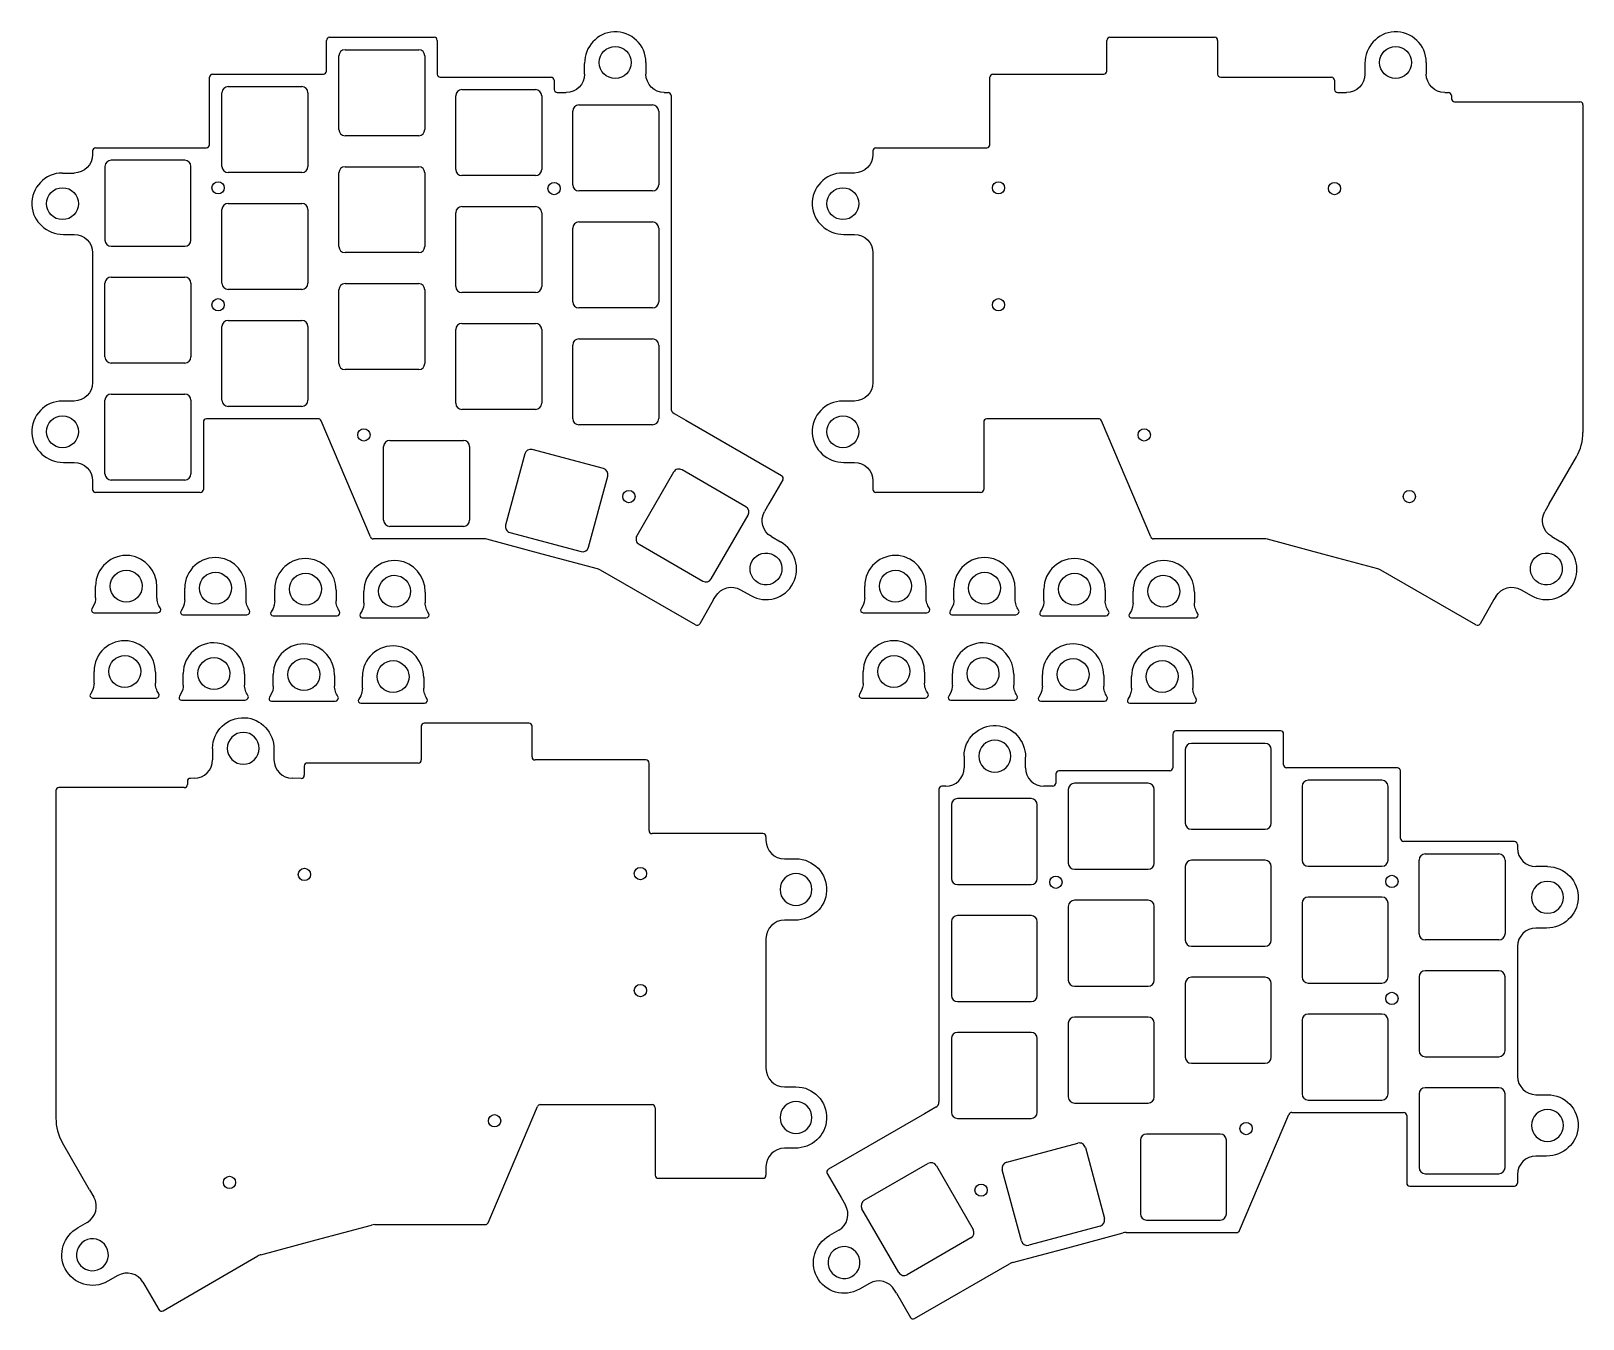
# Model space of a CAD drawing. Extents: x -57 to 196, y -181 to 29.
import ezdxf

# ---------------------------------------------------------------- set-up
doc = ezdxf.new("R2010")
doc.units = 0
for name, color, linetype in [('Edge206', 7, 'CONTINUOUS'), ('Edge207', 7, 'CONTINUOUS'), ('Edge208', 7, 'CONTINUOUS'), ('Edge210', 7, 'CONTINUOUS'), ('Edge211', 7, 'CONTINUOUS'), ('Edge213', 7, 'CONTINUOUS'), ('Edge214', 7, 'CONTINUOUS'), ('Edge216', 7, 'CONTINUOUS'), ('Edge217', 7, 'CONTINUOUS'), ('Edge218', 7, 'CONTINUOUS'), ('Edge219', 7, 'CONTINUOUS'), ('Edge220', 7, 'CONTINUOUS'), ('Edge221', 7, 'CONTINUOUS'), ('Edge222', 7, 'CONTINUOUS'), ('Edge224', 7, 'CONTINUOUS'), ('Edge225', 7, 'CONTINUOUS'), ('Edge227', 7, 'CONTINUOUS'), ('Edge228', 7, 'CONTINUOUS'), ('Edge230', 7, 'CONTINUOUS'), ('Edge231', 7, 'CONTINUOUS'), ('Edge232', 7, 'CONTINUOUS'), ('Edge234', 7, 'CONTINUOUS'), ('Edge235', 7, 'CONTINUOUS'), ('Edge237', 7, 'CONTINUOUS'), ('Edge238', 7, 'CONTINUOUS'), ('Edge240', 7, 'CONTINUOUS'), ('Edge241', 7, 'CONTINUOUS'), ('Edge242', 7, 'CONTINUOUS'), ('Edge243', 7, 'CONTINUOUS'), ('Edge244', 7, 'CONTINUOUS'), ('Edge245', 7, 'CONTINUOUS'), ('Edge246', 7, 'CONTINUOUS'), ('Edge247', 7, 'CONTINUOUS'), ('Edge248', 7, 'CONTINUOUS'), ('Edge249', 7, 'CONTINUOUS'), ('Edge250', 7, 'CONTINUOUS'), ('Edge251', 7, 'CONTINUOUS'), ('Edge252', 7, 'CONTINUOUS'), ('Edge253', 7, 'CONTINUOUS'), ('Edge254', 7, 'CONTINUOUS'), ('Edge256', 7, 'CONTINUOUS'), ('Edge257', 7, 'CONTINUOUS'), ('Edge259', 7, 'CONTINUOUS'), ('Edge260', 7, 'CONTINUOUS'), ('Edge262', 7, 'CONTINUOUS'), ('Edge263', 7, 'CONTINUOUS'), ('Edge264', 7, 'CONTINUOUS'), ('Edge265', 7, 'CONTINUOUS'), ('Edge266', 7, 'CONTINUOUS'), ('Edge267', 7, 'CONTINUOUS'), ('Edge268', 7, 'CONTINUOUS'), ('Edge269', 7, 'CONTINUOUS'), ('Edge270', 7, 'CONTINUOUS'), ('Edge271', 7, 'CONTINUOUS'), ('Edge272', 7, 'CONTINUOUS'), ('Edge274', 7, 'CONTINUOUS'), ('Edge275', 7, 'CONTINUOUS'), ('Edge277', 7, 'CONTINUOUS'), ('Edge278', 7, 'CONTINUOUS'), ('Edge280', 7, 'CONTINUOUS'), ('Edge281', 7, 'CONTINUOUS'), ('Edge282', 7, 'CONTINUOUS'), ('Edge284', 7, 'CONTINUOUS'), ('Edge285', 7, 'CONTINUOUS'), ('Edge287', 7, 'CONTINUOUS'), ('Edge288', 7, 'CONTINUOUS'), ('Edge290', 7, 'CONTINUOUS'), ('Edge291', 7, 'CONTINUOUS'), ('Edge292', 7, 'CONTINUOUS'), ('Edge294', 7, 'CONTINUOUS'), ('Edge295', 7, 'CONTINUOUS'), ('Edge297', 7, 'CONTINUOUS'), ('Edge298', 7, 'CONTINUOUS'), ('Edge300', 7, 'CONTINUOUS'), ('Edge301', 7, 'CONTINUOUS'), ('Edge302', 7, 'CONTINUOUS'), ('Edge304', 7, 'CONTINUOUS'), ('Edge305', 7, 'CONTINUOUS'), ('Edge307', 7, 'CONTINUOUS'), ('Edge308', 7, 'CONTINUOUS'), ('Edge310', 7, 'CONTINUOUS'), ('Edge311', 7, 'CONTINUOUS'), ('Edge312', 7, 'CONTINUOUS'), ('Edge313', 7, 'CONTINUOUS'), ('Edge314', 7, 'CONTINUOUS'), ('Edge315', 7, 'CONTINUOUS'), ('Edge316', 7, 'CONTINUOUS'), ('Edge317', 7, 'CONTINUOUS'), ('Edge318', 7, 'CONTINUOUS'), ('Edge319', 7, 'CONTINUOUS'), ('Edge320', 7, 'CONTINUOUS'), ('Edge321', 7, 'CONTINUOUS'), ('Edge322', 7, 'CONTINUOUS'), ('Edge323', 7, 'CONTINUOUS'), ('Edge324', 7, 'CONTINUOUS'), ('Edge325', 7, 'CONTINUOUS'), ('Edge326', 7, 'CONTINUOUS'), ('Edge327', 7, 'CONTINUOUS'), ('Edge328', 7, 'CONTINUOUS'), ('Edge329', 7, 'CONTINUOUS'), ('Edge330', 7, 'CONTINUOUS'), ('Edge331', 7, 'CONTINUOUS'), ('Edge332', 7, 'CONTINUOUS'), ('Edge333', 7, 'CONTINUOUS'), ('Edge334', 7, 'CONTINUOUS'), ('Edge335', 7, 'CONTINUOUS'), ('Edge336', 7, 'CONTINUOUS'), ('Edge337', 7, 'CONTINUOUS'), ('Edge338', 7, 'CONTINUOUS'), ('Edge339', 7, 'CONTINUOUS'), ('Edge340', 7, 'CONTINUOUS'), ('Edge341', 7, 'CONTINUOUS'), ('Edge342', 7, 'CONTINUOUS'), ('Edge343', 7, 'CONTINUOUS'), ('Edge344', 7, 'CONTINUOUS'), ('Edge345', 7, 'CONTINUOUS'), ('Edge346', 7, 'CONTINUOUS'), ('Edge347', 7, 'CONTINUOUS'), ('Edge348', 7, 'CONTINUOUS'), ('Edge349', 7, 'CONTINUOUS'), ('Edge350', 7, 'CONTINUOUS'), ('Edge351', 7, 'CONTINUOUS'), ('Edge352', 7, 'CONTINUOUS'), ('Edge353', 7, 'CONTINUOUS'), ('Edge354', 7, 'CONTINUOUS'), ('Edge355', 7, 'CONTINUOUS'), ('Edge356', 7, 'CONTINUOUS'), ('Edge357', 7, 'CONTINUOUS'), ('Edge358', 7, 'CONTINUOUS'), ('Edge359', 7, 'CONTINUOUS'), ('Edge360', 7, 'CONTINUOUS'), ('Edge361', 7, 'CONTINUOUS'), ('Edge362', 7, 'CONTINUOUS'), ('Edge363', 7, 'CONTINUOUS'), ('Edge364', 7, 'CONTINUOUS'), ('Edge365', 7, 'CONTINUOUS'), ('Edge366', 7, 'CONTINUOUS'), ('Edge367', 7, 'CONTINUOUS'), ('Edge368', 7, 'CONTINUOUS'), ('Edge369', 7, 'CONTINUOUS'), ('Edge370', 7, 'CONTINUOUS'), ('Edge371', 7, 'CONTINUOUS'), ('Edge372', 7, 'CONTINUOUS'), ('Edge373', 7, 'CONTINUOUS'), ('Edge374', 7, 'CONTINUOUS'), ('Edge375', 7, 'CONTINUOUS'), ('Edge376', 7, 'CONTINUOUS'), ('Edge377', 7, 'CONTINUOUS'), ('Edge378', 7, 'CONTINUOUS'), ('Edge379', 7, 'CONTINUOUS'), ('Edge380', 7, 'CONTINUOUS'), ('Edge381', 7, 'CONTINUOUS'), ('Edge382', 7, 'CONTINUOUS'), ('Edge383', 7, 'CONTINUOUS'), ('Edge384', 7, 'CONTINUOUS'), ('Edge385', 7, 'CONTINUOUS'), ('Edge386', 7, 'CONTINUOUS'), ('Edge387', 7, 'CONTINUOUS'), ('Edge388', 7, 'CONTINUOUS'), ('Edge389', 7, 'CONTINUOUS'), ('Edge390', 7, 'CONTINUOUS'), ('Edge391', 7, 'CONTINUOUS'), ('Edge392', 7, 'CONTINUOUS'), ('Edge393', 7, 'CONTINUOUS'), ('Edge394', 7, 'CONTINUOUS'), ('Edge395', 7, 'CONTINUOUS'), ('Edge396', 7, 'CONTINUOUS'), ('Edge397', 7, 'CONTINUOUS'), ('Edge398', 7, 'CONTINUOUS'), ('Edge399', 7, 'CONTINUOUS'), ('Edge400', 7, 'CONTINUOUS'), ('Edge401', 7, 'CONTINUOUS'), ('Edge402', 7, 'CONTINUOUS'), ('Edge403', 7, 'CONTINUOUS'), ('Edge404', 7, 'CONTINUOUS'), ('Edge405', 7, 'CONTINUOUS'), ('Edge407', 7, 'CONTINUOUS'), ('Edge409', 7, 'CONTINUOUS'), ('Edge410', 7, 'CONTINUOUS'), ('Edge412', 7, 'CONTINUOUS'), ('Edge415', 7, 'CONTINUOUS'), ('Edge417', 7, 'CONTINUOUS'), ('Edge418', 7, 'CONTINUOUS'), ('Edge420', 7, 'CONTINUOUS'), ('Edge422', 7, 'CONTINUOUS'), ('Edge424', 7, 'CONTINUOUS'), ('Edge425', 7, 'CONTINUOUS'), ('Edge427', 7, 'CONTINUOUS'), ('Edge429', 7, 'CONTINUOUS'), ('Edge431', 7, 'CONTINUOUS'), ('Edge432', 7, 'CONTINUOUS'), ('Edge434', 7, 'CONTINUOUS'), ('Edge436', 7, 'CONTINUOUS'), ('Edge438', 7, 'CONTINUOUS'), ('Edge439', 7, 'CONTINUOUS'), ('Edge441', 7, 'CONTINUOUS'), ('Edge444', 7, 'CONTINUOUS'), ('Edge446', 7, 'CONTINUOUS'), ('Edge447', 7, 'CONTINUOUS'), ('Edge449', 7, 'CONTINUOUS'), ('Edge451', 7, 'CONTINUOUS'), ('Edge453', 7, 'CONTINUOUS'), ('Edge454', 7, 'CONTINUOUS'), ('Edge456', 7, 'CONTINUOUS'), ('Edge458', 7, 'CONTINUOUS'), ('Edge460', 7, 'CONTINUOUS'), ('Edge461', 7, 'CONTINUOUS'), ('Edge463', 7, 'CONTINUOUS'), ('Line', 7, 'CONTINUOUS'), ('Line001', 7, 'CONTINUOUS'), ('Line002', 7, 'CONTINUOUS'), ('Line003', 7, 'CONTINUOUS'), ('Line008', 7, 'CONTINUOUS'), ('Line009', 7, 'CONTINUOUS'), ('Line010', 7, 'CONTINUOUS'), ('Line015', 7, 'CONTINUOUS'), ('Line016', 7, 'CONTINUOUS'), ('Line017', 7, 'CONTINUOUS'), ('Line018', 7, 'CONTINUOUS'), ('Line019', 7, 'CONTINUOUS'), ('Line020', 7, 'CONTINUOUS'), ('Line021', 7, 'CONTINUOUS'), ('Line022', 7, 'CONTINUOUS'), ('Line023', 7, 'CONTINUOUS'), ('Line024', 7, 'CONTINUOUS'), ('Line025', 7, 'CONTINUOUS'), ('Line026', 7, 'CONTINUOUS'), ('Line027', 7, 'CONTINUOUS'), ('Line028', 7, 'CONTINUOUS'), ('Line029', 7, 'CONTINUOUS'), ('Line030', 7, 'CONTINUOUS'), ('Line031', 7, 'CONTINUOUS'), ('Line032', 7, 'CONTINUOUS'), ('Line033', 7, 'CONTINUOUS'), ('Line034', 7, 'CONTINUOUS'), ('Line035', 7, 'CONTINUOUS'), ('Line036', 7, 'CONTINUOUS'), ('Line037', 7, 'CONTINUOUS'), ('Line038', 7, 'CONTINUOUS'), ('Line039', 7, 'CONTINUOUS'), ('Line040', 7, 'CONTINUOUS'), ('Line041', 7, 'CONTINUOUS'), ('Line042', 7, 'CONTINUOUS'), ('Line043', 7, 'CONTINUOUS'), ('Line044', 7, 'CONTINUOUS'), ('Line045', 7, 'CONTINUOUS'), ('Line046', 7, 'CONTINUOUS'), ('Line047', 7, 'CONTINUOUS'), ('Line048', 7, 'CONTINUOUS'), ('Line049', 7, 'CONTINUOUS'), ('Line050', 7, 'CONTINUOUS'), ('Line051', 7, 'CONTINUOUS'), ('Line052', 7, 'CONTINUOUS'), ('Line053', 7, 'CONTINUOUS'), ('Line054', 7, 'CONTINUOUS'), ('Line055', 7, 'CONTINUOUS'), ('Line056', 7, 'CONTINUOUS'), ('Line057', 7, 'CONTINUOUS'), ('Line058', 7, 'CONTINUOUS'), ('Line059', 7, 'CONTINUOUS'), ('Line060', 7, 'CONTINUOUS'), ('Line061', 7, 'CONTINUOUS'), ('Line062', 7, 'CONTINUOUS'), ('Line063', 7, 'CONTINUOUS'), ('Line064', 7, 'CONTINUOUS'), ('Line065', 7, 'CONTINUOUS'), ('Line066', 7, 'CONTINUOUS'), ('Line067', 7, 'CONTINUOUS'), ('Line068', 7, 'CONTINUOUS'), ('Line069', 7, 'CONTINUOUS'), ('Line070', 7, 'CONTINUOUS'), ('Line071', 7, 'CONTINUOUS'), ('Line072', 7, 'CONTINUOUS'), ('Line073', 7, 'CONTINUOUS'), ('Line074', 7, 'CONTINUOUS'), ('Line075', 7, 'CONTINUOUS'), ('Line076', 7, 'CONTINUOUS'), ('Line077', 7, 'CONTINUOUS'), ('Line078', 7, 'CONTINUOUS'), ('Line079', 7, 'CONTINUOUS'), ('Line080', 7, 'CONTINUOUS'), ('Line081', 7, 'CONTINUOUS'), ('Line082', 7, 'CONTINUOUS'), ('Line083', 7, 'CONTINUOUS'), ('Line084', 7, 'CONTINUOUS'), ('Line085', 7, 'CONTINUOUS'), ('Line086', 7, 'CONTINUOUS'), ('Line087', 7, 'CONTINUOUS'), ('Line088', 7, 'CONTINUOUS'), ('Line089', 7, 'CONTINUOUS'), ('Line090', 7, 'CONTINUOUS'), ('Line091', 7, 'CONTINUOUS'), ('Line092', 7, 'CONTINUOUS'), ('Line093', 7, 'CONTINUOUS'), ('Line094', 7, 'CONTINUOUS'), ('mirror', 7, 'CONTINUOUS'), ('mirror001', 7, 'CONTINUOUS'), ('Shape', 7, 'CONTINUOUS'), ('Shape057', 7, 'CONTINUOUS'), ('Shape058', 7, 'CONTINUOUS'), ('Shape060', 7, 'CONTINUOUS'), ('Shape061', 7, 'CONTINUOUS'), ('Shape062', 7, 'CONTINUOUS'), ('Shape063', 7, 'CONTINUOUS'), ('Shape064', 7, 'CONTINUOUS'), ('Shape065', 7, 'CONTINUOUS'), ('Shape066', 7, 'CONTINUOUS'), ('Shape067', 7, 'CONTINUOUS'), ('Shape068', 7, 'CONTINUOUS'), ('Shape069', 7, 'CONTINUOUS'), ('Shape070', 7, 'CONTINUOUS'), ('Shape071', 7, 'CONTINUOUS'), ('Shape072', 7, 'CONTINUOUS'), ('Shape073', 7, 'CONTINUOUS'), ('Shape074', 7, 'CONTINUOUS'), ('Shape075', 7, 'CONTINUOUS'), ('Shape076', 7, 'CONTINUOUS'), ('Shape077', 7, 'CONTINUOUS'), ('Shape078', 7, 'CONTINUOUS'), ('Shape080', 7, 'CONTINUOUS'), ('Shape081', 7, 'CONTINUOUS'), ('Shape082', 7, 'CONTINUOUS'), ('Shape083', 7, 'CONTINUOUS'), ('Shape084', 7, 'CONTINUOUS'), ('Shape085', 7, 'CONTINUOUS'), ('Shape086', 7, 'CONTINUOUS'), ('Shape087', 7, 'CONTINUOUS'), ('Shape088', 7, 'CONTINUOUS'), ('Shape089', 7, 'CONTINUOUS'), ('Shape090', 7, 'CONTINUOUS'), ('Shape091', 7, 'CONTINUOUS'), ('Shape092', 7, 'CONTINUOUS'), ('Shape093', 7, 'CONTINUOUS'), ('Shape094', 7, 'CONTINUOUS'), ('Shape095', 7, 'CONTINUOUS'), ('Shape096', 7, 'CONTINUOUS'), ('Shape097', 7, 'CONTINUOUS'), ('Shape098', 7, 'CONTINUOUS'), ('Shape099', 7, 'CONTINUOUS'), ('Shape100', 7, 'CONTINUOUS'), ('Shape103', 7, 'CONTINUOUS'), ('Shape104', 7, 'CONTINUOUS'), ('Shape105', 7, 'CONTINUOUS'), ('Shape106', 7, 'CONTINUOUS'), ('Shape107', 7, 'CONTINUOUS'), ('Shape108', 7, 'CONTINUOUS'), ('Shape109', 7, 'CONTINUOUS'), ('Shape110', 7, 'CONTINUOUS'), ('Shape111', 7, 'CONTINUOUS'), ('Shape112', 7, 'CONTINUOUS'), ('Shape113', 7, 'CONTINUOUS'), ('Shape114', 7, 'CONTINUOUS'), ('Shape115', 7, 'CONTINUOUS'), ('Shape116', 7, 'CONTINUOUS'), ('Shape117', 7, 'CONTINUOUS'), ('Shape118', 7, 'CONTINUOUS'), ('Shape119', 7, 'CONTINUOUS'), ('Shape120', 7, 'CONTINUOUS'), ('Shape121', 7, 'CONTINUOUS'), ('Shape122', 7, 'CONTINUOUS'), ('Shape123', 7, 'CONTINUOUS'), ('Shape124', 7, 'CONTINUOUS'), ('Shape125', 7, 'CONTINUOUS'), ('Shape126', 7, 'CONTINUOUS'), ('Shape127', 7, 'CONTINUOUS'), ('Shape128', 7, 'CONTINUOUS'), ('Shape129', 7, 'CONTINUOUS'), ('Shape130', 7, 'CONTINUOUS'), ('Shape131', 7, 'CONTINUOUS'), ('Shape132', 7, 'CONTINUOUS'), ('Shape133', 7, 'CONTINUOUS'), ('Shape134', 7, 'CONTINUOUS'), ('Shape135', 7, 'CONTINUOUS'), ('Shape136', 7, 'CONTINUOUS'), ('Shape137', 7, 'CONTINUOUS'), ('Shape138', 7, 'CONTINUOUS'), ('Shape139', 7, 'CONTINUOUS'), ('Shape140', 7, 'CONTINUOUS'), ('Shape141', 7, 'CONTINUOUS'), ('Shape142', 7, 'CONTINUOUS'), ('Shape143', 7, 'CONTINUOUS'), ('Shape144', 7, 'CONTINUOUS'), ('Shape145', 7, 'CONTINUOUS'), ('Shape146', 7, 'CONTINUOUS'), ('Shape147', 7, 'CONTINUOUS'), ('Shape148', 7, 'CONTINUOUS'), ('Shape149', 7, 'CONTINUOUS'), ('Shape150', 7, 'CONTINUOUS'), ('Shape151', 7, 'CONTINUOUS'), ('Shape152', 7, 'CONTINUOUS'), ('Shape153', 7, 'CONTINUOUS'), ('Shape154', 7, 'CONTINUOUS'), ('Shape155', 7, 'CONTINUOUS'), ('Shape156', 7, 'CONTINUOUS'), ('Shape157', 7, 'CONTINUOUS'), ('Shape158', 7, 'CONTINUOUS'), ('Shape159', 7, 'CONTINUOUS'), ('Shape160', 7, 'CONTINUOUS'), ('Shape161', 7, 'CONTINUOUS'), ('Shape162', 7, 'CONTINUOUS'), ('Shape163', 7, 'CONTINUOUS'), ('Shape164', 7, 'CONTINUOUS'), ('Shape165', 7, 'CONTINUOUS'), ('Shape166', 7, 'CONTINUOUS'), ('Shape167', 7, 'CONTINUOUS'), ('Shape168', 7, 'CONTINUOUS'), ('Shape169', 7, 'CONTINUOUS'), ('Shape170', 7, 'CONTINUOUS'), ('Shape171', 7, 'CONTINUOUS'), ('Shape172', 7, 'CONTINUOUS'), ('Shape173', 7, 'CONTINUOUS'), ('Shape174', 7, 'CONTINUOUS'), ('Shape175', 7, 'CONTINUOUS'), ('Shape176', 7, 'CONTINUOUS'), ('Shape177', 7, 'CONTINUOUS'), ('Shape178', 7, 'CONTINUOUS'), ('Shape179', 7, 'CONTINUOUS'), ('Shape180', 7, 'CONTINUOUS'), ('Shape181', 7, 'CONTINUOUS'), ('Shape182', 7, 'CONTINUOUS'), ('Shape183', 7, 'CONTINUOUS'), ('Shape184', 7, 'CONTINUOUS'), ('Shape185', 7, 'CONTINUOUS'), ('Shape186', 7, 'CONTINUOUS'), ('Shape187', 7, 'CONTINUOUS'), ('Shape188', 7, 'CONTINUOUS'), ('Shape189', 7, 'CONTINUOUS'), ('Shape190', 7, 'CONTINUOUS'), ('Shape191', 7, 'CONTINUOUS'), ('Shape192', 7, 'CONTINUOUS'), ('Shape193', 7, 'CONTINUOUS'), ('Shape194', 7, 'CONTINUOUS'), ('Shape195', 7, 'CONTINUOUS'), ('Shape196', 7, 'CONTINUOUS'), ('Shape197', 7, 'CONTINUOUS'), ('Shape198', 7, 'CONTINUOUS'), ('Shape199', 7, 'CONTINUOUS'), ('Shape200', 7, 'CONTINUOUS'), ('Shape201', 7, 'CONTINUOUS'), ('Shape202', 7, 'CONTINUOUS'), ('Shape203', 7, 'CONTINUOUS'), ('Shape204', 7, 'CONTINUOUS'), ('Shape205', 7, 'CONTINUOUS'), ('Shape206', 7, 'CONTINUOUS'), ('Shape207', 7, 'CONTINUOUS'), ('Shape208', 7, 'CONTINUOUS'), ('Shape209', 7, 'CONTINUOUS'), ('Shape210', 7, 'CONTINUOUS'), ('Shape211', 7, 'CONTINUOUS'), ('Shape212', 7, 'CONTINUOUS'), ('Shape213', 7, 'CONTINUOUS'), ('Shape214', 7, 'CONTINUOUS'), ('Shape215', 7, 'CONTINUOUS'), ('Shape216', 7, 'CONTINUOUS'), ('Shape217', 7, 'CONTINUOUS'), ('Shape218', 7, 'CONTINUOUS'), ('Shape219', 7, 'CONTINUOUS'), ('Shape220', 7, 'CONTINUOUS'), ('Shape221', 7, 'CONTINUOUS'), ('Shape222', 7, 'CONTINUOUS'), ('Shape223', 7, 'CONTINUOUS'), ('Shape224', 7, 'CONTINUOUS'), ('Shape225', 7, 'CONTINUOUS'), ('Shape226', 7, 'CONTINUOUS'), ('Shape227', 7, 'CONTINUOUS'), ('Shape228', 7, 'CONTINUOUS'), ('Shape229', 7, 'CONTINUOUS'), ('Shape230', 7, 'CONTINUOUS'), ('Shape231', 7, 'CONTINUOUS'), ('Shape232', 7, 'CONTINUOUS'), ('Shape233', 7, 'CONTINUOUS'), ('Shape234', 7, 'CONTINUOUS'), ('Shape235', 7, 'CONTINUOUS'), ('Shape236', 7, 'CONTINUOUS'), ('Shape237', 7, 'CONTINUOUS'), ('Shape238', 7, 'CONTINUOUS'), ('Shape239', 7, 'CONTINUOUS'), ('Shape240', 7, 'CONTINUOUS'), ('Shape241', 7, 'CONTINUOUS'), ('Shape242', 7, 'CONTINUOUS'), ('Shape243', 7, 'CONTINUOUS'), ('Shape244', 7, 'CONTINUOUS'), ('Shape245', 7, 'CONTINUOUS'), ('Shape246', 7, 'CONTINUOUS'), ('Shape247', 7, 'CONTINUOUS'), ('Shape248', 7, 'CONTINUOUS'), ('Shape249', 7, 'CONTINUOUS'), ('Shape250', 7, 'CONTINUOUS'), ('Shape251', 7, 'CONTINUOUS'), ('Shape252', 7, 'CONTINUOUS'), ('Shape253', 7, 'CONTINUOUS'), ('Shape254', 7, 'CONTINUOUS'), ('Shape255', 7, 'CONTINUOUS'), ('Shape256', 7, 'CONTINUOUS'), ('Shape453', 7, 'CONTINUOUS'), ('Shape454', 7, 'CONTINUOUS'), ('Shape455', 7, 'CONTINUOUS'), ('Shape456', 7, 'CONTINUOUS'), ('Shape457', 7, 'CONTINUOUS'), ('Shape458', 7, 'CONTINUOUS'), ('Shape459', 7, 'CONTINUOUS'), ('Shape461', 7, 'CONTINUOUS'), ('Shape462', 7, 'CONTINUOUS'), ('Shape463', 7, 'CONTINUOUS'), ('Shape464', 7, 'CONTINUOUS'), ('Shape465', 7, 'CONTINUOUS'), ('Shape466', 7, 'CONTINUOUS'), ('Shape467', 7, 'CONTINUOUS'), ('Shape468', 7, 'CONTINUOUS'), ('Shape469', 7, 'CONTINUOUS'), ('Shape470', 7, 'CONTINUOUS'), ('Shape471', 7, 'CONTINUOUS'), ('Shape472', 7, 'CONTINUOUS'), ('Shape473', 7, 'CONTINUOUS'), ('Shape474', 7, 'CONTINUOUS'), ('Shape475', 7, 'CONTINUOUS'), ('Shape476', 7, 'CONTINUOUS'), ('Shape477', 7, 'CONTINUOUS'), ('Shape478', 7, 'CONTINUOUS'), ('Shape479', 7, 'CONTINUOUS'), ('Shape480', 7, 'CONTINUOUS'), ('Shape481', 7, 'CONTINUOUS'), ('Shape484', 7, 'CONTINUOUS'), ('Shape485', 7, 'CONTINUOUS'), ('Shape486', 7, 'CONTINUOUS'), ('Shape487', 7, 'CONTINUOUS'), ('Shape488', 7, 'CONTINUOUS'), ('Shape489', 7, 'CONTINUOUS'), ('Shape490', 7, 'CONTINUOUS'), ('Shape492', 7, 'CONTINUOUS'), ('Shape493', 7, 'CONTINUOUS'), ('Shape494', 7, 'CONTINUOUS'), ('Shape495', 7, 'CONTINUOUS'), ('Shape496', 7, 'CONTINUOUS'), ('Shape497', 7, 'CONTINUOUS'), ('Shape498', 7, 'CONTINUOUS'), ('Shape499', 7, 'CONTINUOUS'), ('Shape500', 7, 'CONTINUOUS'), ('Shape501', 7, 'CONTINUOUS'), ('Shape502', 7, 'CONTINUOUS'), ('Shape504', 7, 'CONTINUOUS'), ('Shape505', 7, 'CONTINUOUS'), ('Shape506', 7, 'CONTINUOUS'), ('Shape507', 7, 'CONTINUOUS'), ('Shape508', 7, 'CONTINUOUS'), ('Wire005', 7, 'CONTINUOUS'), ('Wire006', 7, 'CONTINUOUS'), ('Wire008', 7, 'CONTINUOUS'), ('Wire010', 7, 'CONTINUOUS'), ('Wire021', 7, 'CONTINUOUS'), ('Wire023', 7, 'CONTINUOUS'), ('Wire025', 7, 'CONTINUOUS'), ('Wire026', 7, 'CONTINUOUS')]:
    doc.layers.add(name, color=color, linetype=linetype)

msp = doc.modelspace()

# ---------------------------------------------------------------- linework, layer by layer
at = {"layer": 'Edge206'}
msp.add_open_spline([(-36.5238, -65.6662), (-36.1252, -65.6662), (-35.8775, -65.2164), (-36.1072, -64.8904)], degree=3, dxfattribs=at)
at = {"layer": 'Edge207'}
msp.add_open_spline([(-36.1072, -64.8904), (-36.2638, -64.6689), (-36.4014, -64.4103), (-36.4974, -64.1108)], degree=3, dxfattribs=at)
at = {"layer": 'Edge208'}
msp.add_open_spline([(-36.4974, -64.1108), (-36.6036, -63.7785), (-36.6332, -63.4709), (-36.6321, -63.2186)], degree=3, dxfattribs=at)
at = {"layer": 'Edge210'}
msp.add_open_spline([(-36.6321, -61.4653), (-36.6321, -58.8985), (-38.5124, -56.6467), (-41.0634, -56.3652)], degree=3, dxfattribs=at)
at = {"layer": 'Edge211'}
msp.add_open_spline([(-41.0634, -56.3652), (-44.0793, -56.0325), (-46.632, -58.3852), (-46.632, -61.3341)], degree=3, dxfattribs=at)
at = {"layer": 'Edge213'}
msp.add_open_spline([(-46.632, -63.2162), (-46.6323, -63.4726), (-46.6655, -64.2572), (-47.2282, -65.0111)], degree=3, dxfattribs=at)
at = {"layer": 'Edge214'}
msp.add_open_spline([(-47.2282, -65.0111), (-47.4292, -65.2796), (-47.2377, -65.6627), (-46.9018, -65.6627)], degree=3, dxfattribs=at)
at = {"layer": 'Edge216'}
msp.add_open_spline([(-29.9568, -75.5662), (-29.9568, -74.118), (-28.7729, -72.9461), (-27.3198, -72.9665)], degree=3, dxfattribs=at)
at = {"layer": 'Edge217'}
msp.add_open_spline([(-27.3198, -72.9665), (-25.939, -72.9856), (-24.7763, -74.1484), (-24.7572, -75.5291)], degree=3, dxfattribs=at)
at = {"layer": 'Edge218'}
msp.add_open_spline([(-24.7572, -75.5291), (-24.7367, -76.9822), (-25.9083, -78.1661), (-27.3568, -78.1661)], degree=3, dxfattribs=at)
at = {"layer": 'Edge219'}
msp.add_open_spline([(-27.3568, -78.1661), (-28.7926, -78.1661), (-29.9568, -77.002), (-29.9568, -75.5662)], degree=3, dxfattribs=at)
at = {"layer": 'Edge220'}
msp.add_open_spline([(6.93741, -80.3993), (7.3364, -80.3993), (7.58405, -79.9495), (7.35439, -79.6235)], degree=3, dxfattribs=at)
at = {"layer": 'Edge221'}
msp.add_open_spline([(7.35439, -79.6235), (7.19776, -79.402), (7.05982, -79.1431), (6.96422, -78.8443)], degree=3, dxfattribs=at)
at = {"layer": 'Edge222'}
msp.add_open_spline([(6.96422, -78.8443), (6.85803, -78.5112), (6.82805, -78.2036), (6.82911, -77.9517)], degree=3, dxfattribs=at)
at = {"layer": 'Edge224'}
msp.add_open_spline([(6.82911, -76.1984), (6.82911, -73.6316), (4.94915, -71.3798), (2.39822, -71.0983)], degree=3, dxfattribs=at)
at = {"layer": 'Edge225'}
msp.add_open_spline([(2.39822, -71.0983), (-0.61803, -70.7656), (-3.17038, -73.1183), (-3.17038, -76.0668)], degree=3, dxfattribs=at)
at = {"layer": 'Edge227'}
msp.add_open_spline([(-3.17038, -77.9493), (-3.17073, -78.2054), (-3.20389, -78.9903), (-3.76658, -79.7442)], degree=3, dxfattribs=at)
at = {"layer": 'Edge228'}
msp.add_open_spline([(-3.76658, -79.7442), (-3.96766, -80.0127), (-3.7761, -80.3958), (-3.44061, -80.3958)], degree=3, dxfattribs=at)
at = {"layer": 'Edge230'}
msp.add_open_spline([(-36.7726, -79.5646), (-36.3736, -79.5649), (-36.1259, -79.1151), (-36.3559, -78.7891)], degree=3, dxfattribs=at)
at = {"layer": 'Edge231'}
msp.add_open_spline([(-36.3559, -78.7891), (-36.5126, -78.5676), (-36.6502, -78.3087), (-36.7458, -78.0095)], degree=3, dxfattribs=at)
at = {"layer": 'Edge232'}
msp.add_open_spline([(-36.7458, -78.0095), (-36.8519, -77.6768), (-36.8819, -77.3692), (-36.8809, -77.1173)], degree=3, dxfattribs=at)
at = {"layer": 'Edge234'}
msp.add_open_spline([(-36.8809, -75.3637), (-36.8809, -72.7972), (-38.7608, -70.5454), (-41.3121, -70.2639)], degree=3, dxfattribs=at)
at = {"layer": 'Edge235'}
msp.add_open_spline([(-41.3121, -70.2639), (-44.328, -69.9309), (-46.8807, -72.2836), (-46.8807, -75.2324)], degree=3, dxfattribs=at)
at = {"layer": 'Edge237'}
msp.add_open_spline([(-46.8807, -77.1149), (-46.8807, -77.371), (-46.9142, -78.1559), (-47.4766, -78.9098)], degree=3, dxfattribs=at)
at = {"layer": 'Edge238'}
msp.add_open_spline([(-47.4766, -78.9098), (-47.678, -79.1779), (-47.4864, -79.561), (-47.1506, -79.561)], degree=3, dxfattribs=at)
at = {"layer": 'Edge240'}
msp.add_open_spline([(-15.2945, -75.7331), (-15.2945, -74.285), (-14.1105, -73.113), (-12.6575, -73.1335)], degree=3, dxfattribs=at)
at = {"layer": 'Edge241'}
msp.add_open_spline([(-12.6575, -73.1335), (-11.2767, -73.1525), (-10.1139, -74.3153), (-10.0949, -75.6961)], degree=3, dxfattribs=at)
at = {"layer": 'Edge242'}
msp.add_open_spline([(-10.0949, -75.6961), (-10.0744, -77.1492), (-11.246, -78.3334), (-12.6945, -78.3334)], degree=3, dxfattribs=at)
at = {"layer": 'Edge243'}
msp.add_open_spline([(-12.6945, -78.3334), (-14.1303, -78.3334), (-15.2945, -77.1689), (-15.2945, -75.7331)], degree=3, dxfattribs=at)
at = {"layer": 'Edge244'}
msp.add_open_spline([(-29.7084, -61.6678), (-29.7084, -60.2197), (-28.5241, -59.0477), (-27.071, -59.0678)], degree=3, dxfattribs=at)
at = {"layer": 'Edge245'}
msp.add_open_spline([(-27.071, -59.0678), (-25.6903, -59.0872), (-24.5275, -60.25), (-24.5085, -61.6308)], degree=3, dxfattribs=at)
at = {"layer": 'Edge246'}
msp.add_open_spline([(-24.5085, -61.6308), (-24.4884, -63.0835), (-25.6599, -64.2678), (-27.1084, -64.2678)], degree=3, dxfattribs=at)
at = {"layer": 'Edge247'}
msp.add_open_spline([(-27.1084, -64.2678), (-28.5442, -64.2678), (-29.7084, -63.1036), (-29.7084, -61.6678)], degree=3, dxfattribs=at)
at = {"layer": 'Edge248'}
msp.add_open_spline([(-0.5219, -62.1686), (-0.5219, -60.7204), (0.66202, -59.5485), (2.11511, -59.5686)], degree=3, dxfattribs=at)
at = {"layer": 'Edge249'}
msp.add_open_spline([(2.11511, -59.5686), (3.49588, -59.588), (4.65864, -60.7507), (4.67769, -62.1315)], degree=3, dxfattribs=at)
at = {"layer": 'Edge250'}
msp.add_open_spline([(4.67769, -62.1315), (4.69815, -63.5842), (3.52658, -64.7685), (2.07807, -64.7685)], degree=3, dxfattribs=at)
at = {"layer": 'Edge251'}
msp.add_open_spline([(2.07807, -64.7685), (0.64226, -64.7685), (-0.5219, -63.6044), (-0.5219, -62.1686)], degree=3, dxfattribs=at)
at = {"layer": 'Edge252'}
msp.add_open_spline([(-22.2487, -79.8984), (-21.8498, -79.8987), (-21.6021, -79.4489), (-21.8321, -79.123)], degree=3, dxfattribs=at)
at = {"layer": 'Edge253'}
msp.add_open_spline([(-21.8321, -79.123), (-21.9887, -78.9014), (-22.1263, -78.6425), (-22.2219, -78.3433)], degree=3, dxfattribs=at)
at = {"layer": 'Edge254'}
msp.add_open_spline([(-22.2219, -78.3433), (-22.3281, -78.0107), (-22.3581, -77.703), (-22.357, -77.4512)], degree=3, dxfattribs=at)
at = {"layer": 'Edge256'}
msp.add_open_spline([(-22.357, -75.6975), (-22.357, -73.131), (-24.2374, -70.8793), (-26.7883, -70.5978)], degree=3, dxfattribs=at)
at = {"layer": 'Edge257'}
msp.add_open_spline([(-26.7883, -70.5978), (-29.8042, -70.2647), (-32.3569, -72.6174), (-32.3569, -75.5663)], degree=3, dxfattribs=at)
at = {"layer": 'Edge259'}
msp.add_open_spline([(-32.3569, -77.4487), (-32.3569, -77.7048), (-32.3904, -78.4897), (-32.9531, -79.2436)], degree=3, dxfattribs=at)
at = {"layer": 'Edge260'}
msp.add_open_spline([(-32.9531, -79.2436), (-33.1538, -79.5117), (-32.9623, -79.8949), (-32.6268, -79.8952)], degree=3, dxfattribs=at)
at = {"layer": 'Edge262'}
msp.add_open_spline([(-44.4808, -75.2324), (-44.4808, -73.7842), (-43.2965, -72.6123), (-41.8438, -72.6328)], degree=3, dxfattribs=at)
at = {"layer": 'Edge263'}
msp.add_open_spline([(-41.8438, -72.6328), (-40.463, -72.6518), (-39.3003, -73.8146), (-39.2809, -75.1953)], degree=3, dxfattribs=at)
at = {"layer": 'Edge264'}
msp.add_open_spline([(-39.2809, -75.1953), (-39.2607, -76.6484), (-40.4323, -77.8323), (-41.8808, -77.8323)], degree=3, dxfattribs=at)
at = {"layer": 'Edge265'}
msp.add_open_spline([(-41.8808, -77.8323), (-43.3166, -77.8323), (-44.4808, -76.6682), (-44.4808, -75.2324)], degree=3, dxfattribs=at)
at = {"layer": 'Edge266'}
msp.add_open_spline([(-15.0457, -61.8347), (-15.0457, -60.3866), (-13.8618, -59.2146), (-12.4087, -59.2347)], degree=3, dxfattribs=at)
at = {"layer": 'Edge267'}
msp.add_open_spline([(-12.4087, -59.2347), (-11.0279, -59.2541), (-9.86519, -60.4169), (-9.84614, -61.7977)], degree=3, dxfattribs=at)
at = {"layer": 'Edge268'}
msp.add_open_spline([(-9.84614, -61.7977), (-9.82567, -63.2504), (-10.9972, -64.4347), (-12.4458, -64.4347)], degree=3, dxfattribs=at)
at = {"layer": 'Edge269'}
msp.add_open_spline([(-12.4458, -64.4347), (-13.8816, -64.4347), (-15.0457, -63.2705), (-15.0457, -61.8347)], degree=3, dxfattribs=at)
at = {"layer": 'Edge270'}
msp.add_open_spline([(-7.33767, -66.1669), (-6.93868, -66.1669), (-6.69103, -65.7171), (-6.92104, -65.3912)], degree=3, dxfattribs=at)
at = {"layer": 'Edge271'}
msp.add_open_spline([(-6.92104, -65.3912), (-7.07768, -65.1696), (-7.21526, -64.911), (-7.31086, -64.6119)], degree=3, dxfattribs=at)
at = {"layer": 'Edge272'}
msp.add_open_spline([(-7.31086, -64.6119), (-7.41705, -64.2792), (-7.44704, -63.9716), (-7.44598, -63.7194)], degree=3, dxfattribs=at)
at = {"layer": 'Edge274'}
msp.add_open_spline([(-7.44598, -61.9661), (-7.44598, -59.3992), (-9.32628, -57.1478), (-11.8772, -56.8663)], degree=3, dxfattribs=at)
at = {"layer": 'Edge275'}
msp.add_open_spline([(-11.8772, -56.8663), (-14.8931, -56.5333), (-17.4458, -58.886), (-17.4458, -61.8348)], degree=3, dxfattribs=at)
at = {"layer": 'Edge277'}
msp.add_open_spline([(-17.4458, -63.7169), (-17.4458, -63.9734), (-17.4793, -64.7579), (-18.0417, -65.5118)], degree=3, dxfattribs=at)
at = {"layer": 'Edge278'}
msp.add_open_spline([(-18.0417, -65.5118), (-18.2427, -65.7806), (-18.0512, -66.1634), (-17.7157, -66.1638)], degree=3, dxfattribs=at)
at = {"layer": 'Edge280'}
msp.add_open_spline([(-22, -66), (-21.6014, -66), (-21.3537, -65.5502), (-21.5834, -65.2242)], degree=3, dxfattribs=at)
at = {"layer": 'Edge281'}
msp.add_open_spline([(-21.5834, -65.2242), (-21.74, -65.0027), (-21.8776, -64.7441), (-21.9735, -64.4446)], degree=3, dxfattribs=at)
at = {"layer": 'Edge282'}
msp.add_open_spline([(-21.9735, -64.4446), (-22.0797, -64.1123), (-22.1097, -63.8047), (-22.1083, -63.5524)], degree=3, dxfattribs=at)
at = {"layer": 'Edge284'}
msp.add_open_spline([(-22.1083, -61.7991), (-22.1083, -59.2323), (-23.9886, -56.9805), (-26.5395, -56.6994)], degree=3, dxfattribs=at)
at = {"layer": 'Edge285'}
msp.add_open_spline([(-26.5395, -56.6994), (-29.5558, -56.3663), (-32.1081, -58.719), (-32.1081, -61.6679)], degree=3, dxfattribs=at)
at = {"layer": 'Edge287'}
msp.add_open_spline([(-32.1081, -63.55), (-32.1085, -63.8064), (-32.1417, -64.591), (-32.7043, -65.3449)], degree=3, dxfattribs=at)
at = {"layer": 'Edge288'}
msp.add_open_spline([(-32.7043, -65.3449), (-32.9054, -65.6137), (-32.7139, -65.9965), (-32.3784, -65.9968)], degree=3, dxfattribs=at)
at = {"layer": 'Edge290'}
msp.add_open_spline([(7.18615, -66.5008), (7.58514, -66.5008), (7.83279, -66.051), (7.60278, -65.7254)], degree=3, dxfattribs=at)
at = {"layer": 'Edge291'}
msp.add_open_spline([(7.60278, -65.7254), (7.44615, -65.5035), (7.30857, -65.2449), (7.21296, -64.9457)], degree=3, dxfattribs=at)
at = {"layer": 'Edge292'}
msp.add_open_spline([(7.21296, -64.9457), (7.10678, -64.6131), (7.07679, -64.3054), (7.07785, -64.0532)], degree=3, dxfattribs=at)
at = {"layer": 'Edge294'}
msp.add_open_spline([(7.07785, -62.2999), (7.07785, -59.7331), (5.19754, -57.4817), (2.64661, -57.2001)], degree=3, dxfattribs=at)
at = {"layer": 'Edge295'}
msp.add_open_spline([(2.64661, -57.2001), (-0.36929, -56.8671), (-2.92199, -59.2198), (-2.92199, -62.1687)], degree=3, dxfattribs=at)
at = {"layer": 'Edge297'}
msp.add_open_spline([(-2.92199, -64.0511), (-2.92199, -64.3072), (-2.9555, -65.0918), (-3.51783, -65.8457)], degree=3, dxfattribs=at)
at = {"layer": 'Edge298'}
msp.add_open_spline([(-3.51783, -65.8457), (-3.71891, -66.1145), (-3.52736, -66.4972), (-3.19186, -66.4976)], degree=3, dxfattribs=at)
at = {"layer": 'Edge300'}
msp.add_open_spline([(-7.58642, -80.0655), (-7.18743, -80.0655), (-6.93978, -79.6157), (-7.16943, -79.2897)], degree=3, dxfattribs=at)
at = {"layer": 'Edge301'}
msp.add_open_spline([(-7.16943, -79.2897), (-7.32607, -79.0682), (-7.464, -78.8093), (-7.55961, -78.5101)], degree=3, dxfattribs=at)
at = {"layer": 'Edge302'}
msp.add_open_spline([(-7.55961, -78.5101), (-7.66579, -78.1774), (-7.69578, -77.8698), (-7.69472, -77.6179)], degree=3, dxfattribs=at)
at = {"layer": 'Edge304'}
msp.add_open_spline([(-7.69472, -75.8646), (-7.69472, -73.2978), (-9.57467, -71.046), (-12.1256, -70.7645)], degree=3, dxfattribs=at)
at = {"layer": 'Edge305'}
msp.add_open_spline([(-12.1256, -70.7645), (-15.1419, -70.4318), (-17.6942, -72.7845), (-17.6942, -75.733)], degree=3, dxfattribs=at)
at = {"layer": 'Edge307'}
msp.add_open_spline([(-17.6942, -77.6155), (-17.6946, -77.8716), (-17.7277, -78.6565), (-18.2904, -79.4104)], degree=3, dxfattribs=at)
at = {"layer": 'Edge308'}
msp.add_open_spline([(-18.2904, -79.4104), (-18.4915, -79.6789), (-18.2999, -80.062), (-17.9644, -80.062)], degree=3, dxfattribs=at)
at = {"layer": 'Edge310'}
msp.add_open_spline([(-0.77065, -76.0669), (-0.77065, -74.6188), (0.41328, -73.4469), (1.86637, -73.4673)], degree=3, dxfattribs=at)
at = {"layer": 'Edge311'}
msp.add_open_spline([(1.86637, -73.4673), (3.24714, -73.4864), (4.4099, -74.6491), (4.42895, -76.0299)], degree=3, dxfattribs=at)
at = {"layer": 'Edge312'}
msp.add_open_spline([(4.42895, -76.0299), (4.44941, -77.4826), (3.27783, -78.6673), (1.82933, -78.6673)], degree=3, dxfattribs=at)
at = {"layer": 'Edge313'}
msp.add_open_spline([(1.82933, -78.6673), (0.39352, -78.6673), (-0.77065, -77.5031), (-0.77065, -76.0669)], degree=3, dxfattribs=at)
at = {"layer": 'Edge314'}
msp.add_open_spline([(-44.2321, -61.334), (-44.2321, -59.8858), (-43.0481, -58.7139), (-41.595, -58.734)], degree=3, dxfattribs=at)
at = {"layer": 'Edge315'}
msp.add_open_spline([(-41.595, -58.734), (-40.2143, -58.7534), (-39.0515, -59.9162), (-39.0325, -61.2969)], degree=3, dxfattribs=at)
at = {"layer": 'Edge316'}
msp.add_open_spline([(-39.0325, -61.2969), (-39.012, -62.7497), (-40.1839, -63.934), (-41.6321, -63.934)], degree=3, dxfattribs=at)
at = {"layer": 'Edge317'}
msp.add_open_spline([(-41.6321, -63.934), (-43.0679, -63.934), (-44.2321, -62.7698), (-44.2321, -61.334)], degree=3, dxfattribs=at)
at = {"layer": 'Edge318'}
msp.add_open_spline([(88.4136, -75.3637), (88.4136, -72.7972), (86.5336, -70.5454), (83.9824, -70.2639)], degree=3, dxfattribs=at)
at = {"layer": 'Edge319'}
msp.add_open_spline([(81.0624, -61.334), (81.0624, -59.8858), (82.2463, -58.7139), (83.6994, -58.734)], degree=3, dxfattribs=at)
at = {"layer": 'Edge320'}
msp.add_open_spline([(112.849, -64.4347), (111.413, -64.4347), (110.249, -63.2705), (110.249, -61.8347)], degree=3, dxfattribs=at)
at = {"layer": 'Edge321'}
msp.add_open_spline([(117.984, -64.6119), (117.877, -64.2792), (117.847, -63.9716), (117.848, -63.7194)], degree=3, dxfattribs=at)
at = {"layer": 'Edge322'}
msp.add_open_spline([(98.7549, -56.6994), (95.7387, -56.3663), (93.1863, -58.719), (93.1863, -61.6679)], degree=3, dxfattribs=at)
at = {"layer": 'Edge323'}
msp.add_open_spline([(115.2, -75.6961), (115.22, -77.1492), (114.048, -78.3334), (112.6, -78.3334)], degree=3, dxfattribs=at)
at = {"layer": 'Edge324'}
msp.add_open_spline([(95.3377, -75.5662), (95.3377, -74.118), (96.5216, -72.9461), (97.9747, -72.9665)], degree=3, dxfattribs=at)
at = {"layer": 'Edge325'}
msp.add_open_spline([(100.537, -75.5291), (100.558, -76.9822), (99.3862, -78.1661), (97.9376, -78.1661)], degree=3, dxfattribs=at)
at = {"layer": 'Edge326'}
msp.add_open_spline([(127.693, -71.0983), (124.676, -70.7656), (122.124, -73.1183), (122.124, -76.0668)], degree=3, dxfattribs=at)
at = {"layer": 'Edge327'}
msp.add_open_spline([(118.125, -79.2897), (117.968, -79.0682), (117.83, -78.8093), (117.735, -78.5101)], degree=3, dxfattribs=at)
at = {"layer": 'Edge328'}
msp.add_open_spline([(83.6994, -58.734), (85.0802, -58.7534), (86.243, -59.9162), (86.262, -61.2969)], degree=3, dxfattribs=at)
at = {"layer": 'Edge329'}
msp.add_open_spline([(88.7706, -65.6662), (89.1693, -65.6662), (89.4169, -65.2164), (89.1873, -64.8904)], degree=3, dxfattribs=at)
at = {"layer": 'Edge330'}
msp.add_open_spline([(89.1873, -64.8904), (89.0306, -64.6689), (88.8931, -64.4103), (88.7971, -64.1108)], degree=3, dxfattribs=at)
at = {"layer": 'Edge331'}
msp.add_open_spline([(88.7971, -64.1108), (88.6909, -63.7785), (88.6613, -63.4709), (88.6623, -63.2186)], degree=3, dxfattribs=at)
at = {"layer": 'Edge332'}
msp.add_open_spline([(88.6623, -61.4653), (88.6623, -58.8985), (86.782, -56.6467), (84.2311, -56.3652)], degree=3, dxfattribs=at)
at = {"layer": 'Edge333'}
msp.add_open_spline([(84.2311, -56.3652), (81.2152, -56.0325), (78.6625, -58.3852), (78.6625, -61.3341)], degree=3, dxfattribs=at)
at = {"layer": 'Edge334'}
msp.add_open_spline([(78.6625, -63.2162), (78.6622, -63.4726), (78.629, -64.2572), (78.0663, -65.0111)], degree=3, dxfattribs=at)
at = {"layer": 'Edge335'}
msp.add_open_spline([(78.0663, -65.0111), (77.8652, -65.2796), (78.0568, -65.6627), (78.3926, -65.6627)], degree=3, dxfattribs=at)
at = {"layer": 'Edge336'}
msp.add_open_spline([(97.9747, -72.9665), (99.3555, -72.9856), (100.518, -74.1484), (100.537, -75.5291)], degree=3, dxfattribs=at)
at = {"layer": 'Edge337'}
msp.add_open_spline([(97.9376, -78.1661), (96.5018, -78.1661), (95.3377, -77.002), (95.3377, -75.5662)], degree=3, dxfattribs=at)
at = {"layer": 'Edge338'}
msp.add_open_spline([(132.232, -80.3993), (132.631, -80.3993), (132.879, -79.9495), (132.649, -79.6235)], degree=3, dxfattribs=at)
at = {"layer": 'Edge339'}
msp.add_open_spline([(132.649, -79.6235), (132.492, -79.402), (132.354, -79.1431), (132.259, -78.8443)], degree=3, dxfattribs=at)
at = {"layer": 'Edge340'}
msp.add_open_spline([(132.259, -78.8443), (132.153, -78.5112), (132.123, -78.2036), (132.124, -77.9517)], degree=3, dxfattribs=at)
at = {"layer": 'Edge341'}
msp.add_open_spline([(132.124, -76.1984), (132.124, -73.6316), (130.244, -71.3798), (127.693, -71.0983)], degree=3, dxfattribs=at)
at = {"layer": 'Edge342'}
msp.add_open_spline([(122.124, -77.9493), (122.124, -78.2054), (122.091, -78.9903), (121.528, -79.7442)], degree=3, dxfattribs=at)
at = {"layer": 'Edge343'}
msp.add_open_spline([(121.528, -79.7442), (121.327, -80.0127), (121.518, -80.3958), (121.854, -80.3958)], degree=3, dxfattribs=at)
at = {"layer": 'Edge344'}
msp.add_open_spline([(88.5219, -79.5646), (88.9209, -79.5649), (89.1685, -79.1151), (88.9385, -78.7891)], degree=3, dxfattribs=at)
at = {"layer": 'Edge345'}
msp.add_open_spline([(88.9385, -78.7891), (88.7819, -78.5676), (88.6443, -78.3087), (88.5487, -78.0095)], degree=3, dxfattribs=at)
at = {"layer": 'Edge346'}
msp.add_open_spline([(88.5487, -78.0095), (88.4425, -77.6768), (88.4125, -77.3692), (88.4136, -77.1173)], degree=3, dxfattribs=at)
at = {"layer": 'Edge347'}
msp.add_open_spline([(83.9824, -70.2639), (80.9665, -69.9309), (78.4138, -72.2836), (78.4138, -75.2324)], degree=3, dxfattribs=at)
at = {"layer": 'Edge348'}
msp.add_open_spline([(78.4138, -77.1149), (78.4138, -77.371), (78.3802, -78.1559), (77.8179, -78.9098)], degree=3, dxfattribs=at)
at = {"layer": 'Edge349'}
msp.add_open_spline([(77.8179, -78.9098), (77.6165, -79.1779), (77.808, -79.561), (78.1439, -79.561)], degree=3, dxfattribs=at)
at = {"layer": 'Edge350'}
msp.add_open_spline([(110, -75.7331), (110, -74.285), (111.184, -73.113), (112.637, -73.1335)], degree=3, dxfattribs=at)
at = {"layer": 'Edge351'}
msp.add_open_spline([(112.637, -73.1335), (114.018, -73.1525), (115.181, -74.3153), (115.2, -75.6961)], degree=3, dxfattribs=at)
at = {"layer": 'Edge352'}
msp.add_open_spline([(112.6, -78.3334), (111.164, -78.3334), (110, -77.1689), (110, -75.7331)], degree=3, dxfattribs=at)
at = {"layer": 'Edge353'}
msp.add_open_spline([(95.5861, -61.6678), (95.5861, -60.2197), (96.7703, -59.0477), (98.2234, -59.0678)], degree=3, dxfattribs=at)
at = {"layer": 'Edge354'}
msp.add_open_spline([(98.2234, -59.0678), (99.6042, -59.0872), (100.767, -60.25), (100.786, -61.6308)], degree=3, dxfattribs=at)
at = {"layer": 'Edge355'}
msp.add_open_spline([(100.786, -61.6308), (100.806, -63.0835), (99.6345, -64.2678), (98.186, -64.2678)], degree=3, dxfattribs=at)
at = {"layer": 'Edge356'}
msp.add_open_spline([(98.186, -64.2678), (96.7502, -64.2678), (95.5861, -63.1036), (95.5861, -61.6678)], degree=3, dxfattribs=at)
at = {"layer": 'Edge357'}
msp.add_open_spline([(124.773, -62.1686), (124.773, -60.7204), (125.956, -59.5485), (127.41, -59.5686)], degree=3, dxfattribs=at)
at = {"layer": 'Edge358'}
msp.add_open_spline([(127.41, -59.5686), (128.79, -59.588), (129.953, -60.7507), (129.972, -62.1315)], degree=3, dxfattribs=at)
at = {"layer": 'Edge359'}
msp.add_open_spline([(129.972, -62.1315), (129.993, -63.5842), (128.821, -64.7685), (127.373, -64.7685)], degree=3, dxfattribs=at)
at = {"layer": 'Edge360'}
msp.add_open_spline([(127.373, -64.7685), (125.937, -64.7685), (124.773, -63.6044), (124.773, -62.1686)], degree=3, dxfattribs=at)
at = {"layer": 'Edge361'}
msp.add_open_spline([(103.046, -79.8984), (103.445, -79.8987), (103.692, -79.4489), (103.462, -79.123)], degree=3, dxfattribs=at)
at = {"layer": 'Edge362'}
msp.add_open_spline([(103.462, -79.123), (103.306, -78.9014), (103.168, -78.6425), (103.073, -78.3433)], degree=3, dxfattribs=at)
at = {"layer": 'Edge363'}
msp.add_open_spline([(103.073, -78.3433), (102.966, -78.0107), (102.936, -77.703), (102.937, -77.4512)], degree=3, dxfattribs=at)
at = {"layer": 'Edge364'}
msp.add_open_spline([(102.937, -75.6975), (102.937, -73.131), (101.057, -70.8793), (98.5062, -70.5978)], degree=3, dxfattribs=at)
at = {"layer": 'Edge365'}
msp.add_open_spline([(98.5062, -70.5978), (95.4903, -70.2647), (92.9376, -72.6174), (92.9376, -75.5663)], degree=3, dxfattribs=at)
at = {"layer": 'Edge366'}
msp.add_open_spline([(92.9376, -77.4487), (92.9376, -77.7048), (92.9041, -78.4897), (92.3414, -79.2436)], degree=3, dxfattribs=at)
at = {"layer": 'Edge367'}
msp.add_open_spline([(92.3414, -79.2436), (92.1407, -79.5117), (92.3322, -79.8949), (92.6677, -79.8952)], degree=3, dxfattribs=at)
at = {"layer": 'Edge368'}
msp.add_open_spline([(80.8137, -75.2324), (80.8137, -73.7842), (81.9979, -72.6123), (83.4507, -72.6328)], degree=3, dxfattribs=at)
at = {"layer": 'Edge369'}
msp.add_open_spline([(83.4507, -72.6328), (84.8315, -72.6518), (85.9942, -73.8146), (86.0136, -75.1953)], degree=3, dxfattribs=at)
at = {"layer": 'Edge370'}
msp.add_open_spline([(86.0136, -75.1953), (86.0337, -76.6484), (84.8621, -77.8323), (83.4136, -77.8323)], degree=3, dxfattribs=at)
at = {"layer": 'Edge371'}
msp.add_open_spline([(83.4136, -77.8323), (81.9778, -77.8323), (80.8137, -76.6682), (80.8137, -75.2324)], degree=3, dxfattribs=at)
at = {"layer": 'Edge372'}
msp.add_open_spline([(110.249, -61.8347), (110.249, -60.3866), (111.433, -59.2146), (112.886, -59.2347)], degree=3, dxfattribs=at)
at = {"layer": 'Edge373'}
msp.add_open_spline([(112.886, -59.2347), (114.267, -59.2541), (115.429, -60.4169), (115.448, -61.7977)], degree=3, dxfattribs=at)
at = {"layer": 'Edge374'}
msp.add_open_spline([(115.448, -61.7977), (115.469, -63.2504), (114.297, -64.4347), (112.849, -64.4347)], degree=3, dxfattribs=at)
at = {"layer": 'Edge375'}
msp.add_open_spline([(117.957, -66.1669), (118.356, -66.1669), (118.603, -65.7171), (118.373, -65.3912)], degree=3, dxfattribs=at)
at = {"layer": 'Edge376'}
msp.add_open_spline([(118.373, -65.3912), (118.217, -65.1696), (118.079, -64.911), (117.984, -64.6119)], degree=3, dxfattribs=at)
at = {"layer": 'Edge377'}
msp.add_open_spline([(117.848, -61.9661), (117.848, -59.3992), (115.968, -57.1478), (113.417, -56.8663)], degree=3, dxfattribs=at)
at = {"layer": 'Edge378'}
msp.add_open_spline([(113.417, -56.8663), (110.401, -56.5333), (107.849, -58.886), (107.849, -61.8348)], degree=3, dxfattribs=at)
at = {"layer": 'Edge379'}
msp.add_open_spline([(107.849, -63.7169), (107.849, -63.9734), (107.815, -64.7579), (107.253, -65.5118)], degree=3, dxfattribs=at)
at = {"layer": 'Edge380'}
msp.add_open_spline([(107.253, -65.5118), (107.052, -65.7806), (107.243, -66.1634), (107.579, -66.1638)], degree=3, dxfattribs=at)
at = {"layer": 'Edge381'}
msp.add_open_spline([(103.294, -66), (103.693, -66), (103.941, -65.5502), (103.711, -65.2242)], degree=3, dxfattribs=at)
at = {"layer": 'Edge382'}
msp.add_open_spline([(103.711, -65.2242), (103.554, -65.0027), (103.417, -64.7441), (103.321, -64.4446)], degree=3, dxfattribs=at)
at = {"layer": 'Edge383'}
msp.add_open_spline([(103.321, -64.4446), (103.215, -64.1123), (103.185, -63.8047), (103.186, -63.5524)], degree=3, dxfattribs=at)
at = {"layer": 'Edge384'}
msp.add_open_spline([(103.186, -61.7991), (103.186, -59.2323), (101.306, -56.9805), (98.7549, -56.6994)], degree=3, dxfattribs=at)
at = {"layer": 'Edge385'}
msp.add_open_spline([(93.1863, -63.55), (93.186, -63.8064), (93.1528, -64.591), (92.5901, -65.3449)], degree=3, dxfattribs=at)
at = {"layer": 'Edge386'}
msp.add_open_spline([(92.5901, -65.3449), (92.3891, -65.6137), (92.5806, -65.9965), (92.9161, -65.9968)], degree=3, dxfattribs=at)
at = {"layer": 'Edge387'}
msp.add_open_spline([(132.481, -66.5008), (132.88, -66.5008), (133.127, -66.051), (132.897, -65.7254)], degree=3, dxfattribs=at)
at = {"layer": 'Edge388'}
msp.add_open_spline([(132.897, -65.7254), (132.741, -65.5035), (132.603, -65.2449), (132.507, -64.9457)], degree=3, dxfattribs=at)
at = {"layer": 'Edge389'}
msp.add_open_spline([(132.507, -64.9457), (132.401, -64.6131), (132.371, -64.3054), (132.372, -64.0532)], degree=3, dxfattribs=at)
at = {"layer": 'Edge390'}
msp.add_open_spline([(132.372, -62.2999), (132.372, -59.7331), (130.492, -57.4817), (127.941, -57.2001)], degree=3, dxfattribs=at)
at = {"layer": 'Edge391'}
msp.add_open_spline([(127.941, -57.2001), (124.925, -56.8671), (122.372, -59.2198), (122.372, -62.1687)], degree=3, dxfattribs=at)
at = {"layer": 'Edge392'}
msp.add_open_spline([(122.372, -64.0511), (122.372, -64.3072), (122.339, -65.0918), (121.777, -65.8457)], degree=3, dxfattribs=at)
at = {"layer": 'Edge393'}
msp.add_open_spline([(121.777, -65.8457), (121.576, -66.1145), (121.767, -66.4972), (122.103, -66.4976)], degree=3, dxfattribs=at)
at = {"layer": 'Edge394'}
msp.add_open_spline([(117.708, -80.0655), (118.107, -80.0655), (118.355, -79.6157), (118.125, -79.2897)], degree=3, dxfattribs=at)
at = {"layer": 'Edge395'}
msp.add_open_spline([(117.735, -78.5101), (117.629, -78.1774), (117.599, -77.8698), (117.6, -77.6179)], degree=3, dxfattribs=at)
at = {"layer": 'Edge396'}
msp.add_open_spline([(117.6, -75.8646), (117.6, -73.2978), (115.72, -71.046), (113.169, -70.7645)], degree=3, dxfattribs=at)
at = {"layer": 'Edge397'}
msp.add_open_spline([(113.169, -70.7645), (110.153, -70.4318), (107.6, -72.7845), (107.6, -75.733)], degree=3, dxfattribs=at)
at = {"layer": 'Edge398'}
msp.add_open_spline([(107.6, -77.6155), (107.6, -77.8716), (107.567, -78.6565), (107.004, -79.4104)], degree=3, dxfattribs=at)
at = {"layer": 'Edge399'}
msp.add_open_spline([(107.004, -79.4104), (106.803, -79.6789), (106.995, -80.062), (107.33, -80.062)], degree=3, dxfattribs=at)
at = {"layer": 'Edge400'}
msp.add_open_spline([(124.524, -76.0669), (124.524, -74.6188), (125.708, -73.4469), (127.161, -73.4673)], degree=3, dxfattribs=at)
at = {"layer": 'Edge401'}
msp.add_open_spline([(127.161, -73.4673), (128.542, -73.4864), (129.704, -74.6491), (129.723, -76.0299)], degree=3, dxfattribs=at)
at = {"layer": 'Edge402'}
msp.add_open_spline([(129.723, -76.0299), (129.744, -77.4826), (128.572, -78.6673), (127.124, -78.6673)], degree=3, dxfattribs=at)
at = {"layer": 'Edge403'}
msp.add_open_spline([(127.124, -78.6673), (125.688, -78.6673), (124.524, -77.5031), (124.524, -76.0669)], degree=3, dxfattribs=at)
at = {"layer": 'Edge404'}
msp.add_open_spline([(86.262, -61.2969), (86.2825, -62.7497), (85.1105, -63.934), (83.6624, -63.934)], degree=3, dxfattribs=at)
at = {"layer": 'Edge405'}
msp.add_open_spline([(83.6624, -63.934), (82.2266, -63.934), (81.0624, -62.7698), (81.0624, -61.334)], degree=3, dxfattribs=at)
at = {"layer": 'Edge407'}
msp.add_open_spline([(-47.1324, 8.96752), (-47.1338, 7.31123), (-48.4765, 5.96996), (-50.1324, 5.96996)], degree=3, dxfattribs=at)
at = {"layer": 'Edge409'}
msp.add_open_spline([(-52.017, 5.96996), (-54.8582, 5.96996), (-57.1464, 3.5993), (-57.0109, 0.72804)], degree=3, dxfattribs=at)
at = {"layer": 'Edge410'}
msp.add_open_spline([(-57.0109, 0.72804), (-56.8846, -1.96154), (-54.5679, -4.03023), (-51.8755, -4.03023)], degree=3, dxfattribs=at)
at = {"layer": 'Edge412'}
msp.add_open_spline([(-50.1328, -4.03023), (-48.4768, -4.03023), (-47.1338, -5.37255), (-47.1328, -7.02849)], degree=3, dxfattribs=at)
at = {"layer": 'Edge415'}
msp.add_open_spline([(-47.1324, -28.1813), (-47.1338, -29.8376), (-48.4765, -31.1788), (-50.1324, -31.1788)], degree=3, dxfattribs=at)
at = {"layer": 'Edge417'}
msp.add_open_spline([(-52.017, -31.1788), (-54.8582, -31.1788), (-57.1464, -33.5495), (-57.0109, -36.4208)], degree=3, dxfattribs=at)
at = {"layer": 'Edge418'}
msp.add_open_spline([(-57.0109, -36.4208), (-56.8846, -39.1103), (-54.5679, -41.179), (-51.8755, -41.179)], degree=3, dxfattribs=at)
at = {"layer": 'Edge420'}
msp.add_open_spline([(-50.1328, -41.179), (-48.4768, -41.179), (-47.1338, -42.5214), (-47.1328, -44.1773)], degree=3, dxfattribs=at)
at = {"layer": 'Edge422'}
msp.add_open_spline([(46.0175, 19.0824), (44.3612, 19.0838), (43.02, 20.4265), (43.02, 22.0824)], degree=3, dxfattribs=at)
at = {"layer": 'Edge424'}
msp.add_open_spline([(43.02, 23.967), (43.02, 26.8082), (40.6493, 29.0964), (37.778, 28.9609)], degree=3, dxfattribs=at)
at = {"layer": 'Edge425'}
msp.add_open_spline([(37.778, 28.9609), (35.0885, 28.8346), (33.0198, 26.5179), (33.0198, 23.8255)], degree=3, dxfattribs=at)
at = {"layer": 'Edge427'}
msp.add_open_spline([(33.0198, 22.0828), (33.0198, 20.4268), (31.6775, 19.0838), (30.0215, 19.0828)], degree=3, dxfattribs=at)
at = {"layer": 'Edge429'}
msp.add_open_spline([(54.3552, -63.013), (55.1845, -61.5793), (57.0179, -61.0891), (58.452, -61.9171)], degree=3, dxfattribs=at)
at = {"layer": 'Edge431'}
msp.add_open_spline([(60.0841, -62.8593), (62.5447, -64.28), (65.7116, -63.371), (67.0299, -60.8167)], degree=3, dxfattribs=at)
at = {"layer": 'Edge432'}
msp.add_open_spline([(67.0299, -60.8167), (68.2653, -58.4243), (67.2934, -55.4744), (64.9617, -54.1282)], degree=3, dxfattribs=at)
at = {"layer": 'Edge434'}
msp.add_open_spline([(63.4524, -53.2568), (62.0183, -52.4289), (61.5264, -50.5949), (62.3535, -49.1602)], degree=3, dxfattribs=at)
at = {"layer": 'Edge436'}
msp.add_open_spline([(79.9926, -28.1813), (79.9912, -29.8376), (78.6485, -31.1788), (76.9926, -31.1788)], degree=3, dxfattribs=at)
at = {"layer": 'Edge438'}
msp.add_open_spline([(75.108, -31.1788), (72.2668, -31.1788), (69.9786, -33.5495), (70.1141, -36.4208)], degree=3, dxfattribs=at)
at = {"layer": 'Edge439'}
msp.add_open_spline([(70.1141, -36.4208), (70.2404, -39.1103), (72.5571, -41.179), (75.2495, -41.179)], degree=3, dxfattribs=at)
at = {"layer": 'Edge441'}
msp.add_open_spline([(76.9922, -41.179), (78.6482, -41.179), (79.9912, -42.5214), (79.9922, -44.1773)], degree=3, dxfattribs=at)
at = {"layer": 'Edge444'}
msp.add_open_spline([(79.9926, 8.96752), (79.9912, 7.31123), (78.6485, 5.96996), (76.9926, 5.96996)], degree=3, dxfattribs=at)
at = {"layer": 'Edge446'}
msp.add_open_spline([(75.108, 5.96996), (72.2668, 5.96996), (69.9786, 3.5993), (70.1141, 0.72804)], degree=3, dxfattribs=at)
at = {"layer": 'Edge447'}
msp.add_open_spline([(70.1141, 0.72804), (70.2404, -1.96154), (72.5571, -4.03023), (75.2495, -4.03023)], degree=3, dxfattribs=at)
at = {"layer": 'Edge449'}
msp.add_open_spline([(76.9922, -4.03023), (78.6482, -4.03023), (79.9912, -5.37255), (79.9922, -7.02849)], degree=3, dxfattribs=at)
at = {"layer": 'Edge451'}
msp.add_open_spline([(181.48, -63.013), (182.31, -61.5793), (184.143, -61.0891), (185.577, -61.9171)], degree=3, dxfattribs=at)
at = {"layer": 'Edge453'}
msp.add_open_spline([(187.209, -62.8593), (189.67, -64.28), (192.837, -63.371), (194.155, -60.8167)], degree=3, dxfattribs=at)
at = {"layer": 'Edge454'}
msp.add_open_spline([(194.155, -60.8167), (195.39, -58.4243), (194.418, -55.4744), (192.087, -54.1282)], degree=3, dxfattribs=at)
at = {"layer": 'Edge456'}
msp.add_open_spline([(190.577, -53.2568), (189.143, -52.4289), (188.651, -50.5949), (189.478, -49.1602)], degree=3, dxfattribs=at)
at = {"layer": 'Edge458'}
msp.add_open_spline([(173.143, 19.0824), (171.486, 19.0838), (170.145, 20.4265), (170.145, 22.0824)], degree=3, dxfattribs=at)
at = {"layer": 'Edge460'}
msp.add_open_spline([(170.145, 23.967), (170.145, 26.8082), (167.774, 29.0964), (164.903, 28.9609)], degree=3, dxfattribs=at)
at = {"layer": 'Edge461'}
msp.add_open_spline([(164.903, 28.9609), (162.213, 28.8346), (160.145, 26.5179), (160.145, 23.8255)], degree=3, dxfattribs=at)
at = {"layer": 'Edge463'}
msp.add_open_spline([(160.145, 22.0828), (160.145, 20.4268), (158.802, 19.0838), (157.147, 19.0828)], degree=3, dxfattribs=at)
at = {"layer": 'Line'}
msp.add_line((28.575, 19.075), (28.6238, 19.075), dxfattribs=at)
at = {"layer": 'Line001'}
msp.add_line((65.314, -44.0168), (63.0456, -47.9459), dxfattribs=at)
at = {"layer": 'Line002'}
msp.add_line((54.045, -63.5354), (51.7765, -67.4645), dxfattribs=at)
at = {"layer": 'Line003'}
msp.add_line((-47.125, -8.42619), (-47.125, -27.5738), dxfattribs=at)
at = {"layer": 'Line008'}
msp.add_line((80, -8.42619), (80, -27.5738), dxfattribs=at)
at = {"layer": 'Line009'}
msp.add_line((190.171, -47.9459), (194.596, -40.2805), dxfattribs=at)
at = {"layer": 'Line010'}
msp.add_line((181.17, -63.5354), (178.902, -67.4645), dxfattribs=at)
at = {"layer": 'Line015'}
msp.add_line((-46.632, -63.2162), (-46.632, -61.3341), dxfattribs=at)
at = {"layer": 'Line016'}
msp.add_line((-36.6321, -63.2186), (-36.6321, -61.4653), dxfattribs=at)
at = {"layer": 'Line017'}
msp.add_line((-46.9018, -65.6627), (-36.5238, -65.6662), dxfattribs=at)
at = {"layer": 'Line018'}
msp.add_line((-32.1081, -63.55), (-32.1081, -61.6679), dxfattribs=at)
at = {"layer": 'Line019'}
msp.add_line((-22.1083, -63.5524), (-22.1083, -61.7991), dxfattribs=at)
at = {"layer": 'Line020'}
msp.add_line((-32.4441, -66.0331), (-22, -66), dxfattribs=at)
at = {"layer": 'Line021'}
msp.add_line((-17.4458, -63.7169), (-17.4458, -61.8348), dxfattribs=at)
at = {"layer": 'Line022'}
msp.add_line((-7.44598, -61.9661), (-7.44598, -63.7194), dxfattribs=at)
at = {"layer": 'Line023'}
msp.add_line((-17.7157, -66.1638), (-7.33767, -66.1669), dxfattribs=at)
at = {"layer": 'Line024'}
msp.add_line((-2.92199, -64.0511), (-2.92199, -62.1687), dxfattribs=at)
at = {"layer": 'Line025'}
msp.add_line((7.07785, -62.2999), (7.07785, -64.0532), dxfattribs=at)
at = {"layer": 'Line026'}
msp.add_line((-3.19186, -66.4976), (7.18615, -66.5008), dxfattribs=at)
at = {"layer": 'Line027'}
msp.add_line((-46.8807, -77.1149), (-46.8807, -75.2324), dxfattribs=at)
at = {"layer": 'Line028'}
msp.add_line((-36.8809, -75.3637), (-36.8809, -77.1173), dxfattribs=at)
at = {"layer": 'Line029'}
msp.add_line((-47.1506, -79.561), (-36.7726, -79.5646), dxfattribs=at)
at = {"layer": 'Line030'}
msp.add_line((-32.3569, -77.4487), (-32.3569, -75.5663), dxfattribs=at)
at = {"layer": 'Line031'}
msp.add_line((-22.357, -75.6975), (-22.357, -77.4512), dxfattribs=at)
at = {"layer": 'Line032'}
msp.add_line((-32.6268, -79.8952), (-22.2487, -79.8984), dxfattribs=at)
at = {"layer": 'Line033'}
msp.add_line((-17.6942, -77.6155), (-17.6942, -75.733), dxfattribs=at)
at = {"layer": 'Line034'}
msp.add_line((-7.69472, -75.8646), (-7.69472, -77.6179), dxfattribs=at)
at = {"layer": 'Line035'}
msp.add_line((-17.9644, -80.062), (-7.58642, -80.0655), dxfattribs=at)
at = {"layer": 'Line036'}
msp.add_line((-3.17038, -77.9493), (-3.17038, -76.0668), dxfattribs=at)
at = {"layer": 'Line037'}
msp.add_line((6.82911, -76.1984), (6.82911, -77.9517), dxfattribs=at)
at = {"layer": 'Line038'}
msp.add_line((-3.44061, -80.3958), (6.93741, -80.3993), dxfattribs=at)
at = {"layer": 'Line039'}
msp.add_line((122.103, -66.4976), (132.481, -66.5008), dxfattribs=at)
at = {"layer": 'Line040'}
msp.add_line((78.6625, -63.2162), (78.6625, -61.3341), dxfattribs=at)
at = {"layer": 'Line041'}
msp.add_line((121.854, -80.3958), (132.232, -80.3993), dxfattribs=at)
at = {"layer": 'Line042'}
msp.add_line((117.6, -75.8646), (117.6, -77.6179), dxfattribs=at)
at = {"layer": 'Line043'}
msp.add_line((107.33, -80.062), (117.708, -80.0655), dxfattribs=at)
at = {"layer": 'Line044'}
msp.add_line((88.6623, -63.2186), (88.6623, -61.4653), dxfattribs=at)
at = {"layer": 'Line045'}
msp.add_line((78.3926, -65.6627), (88.7706, -65.6662), dxfattribs=at)
at = {"layer": 'Line046'}
msp.add_line((93.1863, -63.55), (93.1863, -61.6679), dxfattribs=at)
at = {"layer": 'Line047'}
msp.add_line((103.186, -63.5524), (103.186, -61.7991), dxfattribs=at)
at = {"layer": 'Line048'}
msp.add_line((92.8504, -66.0331), (103.294, -66), dxfattribs=at)
at = {"layer": 'Line049'}
msp.add_line((107.849, -63.7169), (107.849, -61.8348), dxfattribs=at)
at = {"layer": 'Line050'}
msp.add_line((117.848, -61.9661), (117.848, -63.7194), dxfattribs=at)
at = {"layer": 'Line051'}
msp.add_line((107.579, -66.1638), (117.957, -66.1669), dxfattribs=at)
at = {"layer": 'Line052'}
msp.add_line((122.372, -64.0511), (122.372, -62.1687), dxfattribs=at)
at = {"layer": 'Line053'}
msp.add_line((132.372, -62.2999), (132.372, -64.0532), dxfattribs=at)
at = {"layer": 'Line054'}
msp.add_line((78.4138, -77.1149), (78.4138, -75.2324), dxfattribs=at)
at = {"layer": 'Line055'}
msp.add_line((88.4136, -75.3637), (88.4136, -77.1173), dxfattribs=at)
at = {"layer": 'Line056'}
msp.add_line((78.1439, -79.561), (88.5219, -79.5646), dxfattribs=at)
at = {"layer": 'Line057'}
msp.add_line((92.9376, -77.4487), (92.9376, -75.5663), dxfattribs=at)
at = {"layer": 'Line058'}
msp.add_line((102.937, -75.6975), (102.937, -77.4512), dxfattribs=at)
at = {"layer": 'Line059'}
msp.add_line((92.6677, -79.8952), (103.046, -79.8984), dxfattribs=at)
at = {"layer": 'Line060'}
msp.add_line((107.6, -77.6155), (107.6, -75.733), dxfattribs=at)
at = {"layer": 'Line061'}
msp.add_line((122.124, -77.9493), (122.124, -76.0668), dxfattribs=at)
at = {"layer": 'Line062'}
msp.add_line((132.124, -76.1984), (132.124, -77.9517), dxfattribs=at)
at = {"layer": 'Line063'}
msp.add_line((-52.017, 5.96996), (-50.1324, 5.96996), dxfattribs=at)
at = {"layer": 'Line064'}
msp.add_line((-47.125, 9.575), (-47.1324, 8.96752), dxfattribs=at)
at = {"layer": 'Line065'}
msp.add_line((-51.8755, -4.03023), (-50.1328, -4.03023), dxfattribs=at)
at = {"layer": 'Line066'}
msp.add_line((-47.1328, -7.02849), (-47.125, -8.42619), dxfattribs=at)
at = {"layer": 'Line067'}
msp.add_line((-47.125, -27.5738), (-47.1324, -28.1813), dxfattribs=at)
at = {"layer": 'Line068'}
msp.add_line((-50.1324, -31.1788), (-52.017, -31.1788), dxfattribs=at)
at = {"layer": 'Line069'}
msp.add_line((-51.8755, -41.179), (-50.1328, -41.179), dxfattribs=at)
at = {"layer": 'Line070'}
msp.add_line((-47.1328, -44.1773), (-47.125, -45.575), dxfattribs=at)
at = {"layer": 'Line071'}
msp.add_line((28.575, 19.075), (30.0215, 19.0828), dxfattribs=at)
at = {"layer": 'Line072'}
msp.add_line((33.0198, 22.0828), (33.0198, 23.8255), dxfattribs=at)
at = {"layer": 'Line073'}
msp.add_line((43.02, 23.967), (43.02, 22.0824), dxfattribs=at)
at = {"layer": 'Line074'}
msp.add_line((46.0175, 19.0824), (46.625, 19.075), dxfattribs=at)
at = {"layer": 'Line075'}
msp.add_line((63.0456, -47.9459), (62.3535, -49.1602), dxfattribs=at)
at = {"layer": 'Line076'}
msp.add_line((63.4524, -53.2568), (64.9617, -54.1282), dxfattribs=at)
at = {"layer": 'Line077'}
msp.add_line((54.045, -63.5354), (54.3552, -63.013), dxfattribs=at)
at = {"layer": 'Line078'}
msp.add_line((58.452, -61.9171), (60.0841, -62.8593), dxfattribs=at)
at = {"layer": 'Line079'}
msp.add_line((80, 9.575), (79.9926, 8.96752), dxfattribs=at)
at = {"layer": 'Line080'}
msp.add_line((76.9926, 5.96996), (75.108, 5.96996), dxfattribs=at)
at = {"layer": 'Line081'}
msp.add_line((75.2495, -4.03023), (76.9922, -4.03023), dxfattribs=at)
at = {"layer": 'Line082'}
msp.add_line((79.9922, -7.02849), (80, -8.42619), dxfattribs=at)
at = {"layer": 'Line083'}
msp.add_line((80, -27.5738), (79.9926, -28.1813), dxfattribs=at)
at = {"layer": 'Line084'}
msp.add_line((76.9926, -31.1788), (75.108, -31.1788), dxfattribs=at)
at = {"layer": 'Line085'}
msp.add_line((75.2495, -41.179), (76.9922, -41.179), dxfattribs=at)
at = {"layer": 'Line086'}
msp.add_line((79.9922, -44.1773), (80, -45.575), dxfattribs=at)
at = {"layer": 'Line087'}
msp.add_line((190.171, -47.9459), (189.478, -49.1602), dxfattribs=at)
at = {"layer": 'Line088'}
msp.add_line((190.577, -53.2568), (192.087, -54.1282), dxfattribs=at)
at = {"layer": 'Line089'}
msp.add_line((185.577, -61.9171), (187.209, -62.8593), dxfattribs=at)
at = {"layer": 'Line090'}
msp.add_line((181.48, -63.013), (181.17, -63.5354), dxfattribs=at)
at = {"layer": 'Line091'}
msp.add_line((155.7, 19.075), (157.147, 19.0828), dxfattribs=at)
at = {"layer": 'Line092'}
msp.add_line((160.145, 23.8255), (160.145, 22.0828), dxfattribs=at)
at = {"layer": 'Line093'}
msp.add_line((170.145, 23.967), (170.145, 22.0824), dxfattribs=at)
at = {"layer": 'Line094'}
msp.add_line((173.143, 19.0824), (173.75, 19.075), dxfattribs=at)
at = {"layer": 'mirror'}
for p, q in [((6.42211, -84.1491), (6.42211, -89.6491)), ((15.4471, -83.6491), (6.92211, -83.6491)), ((23.9721, -83.6491), (15.4471, -83.6491)), ((24.4721, -89.1491), (24.4721, -84.1491)), ((-27.5729, -87.7571), (-27.5729, -89.6417)), ((-17.5727, -87.8986), (-17.5727, -89.6413)), ((-12.6279, -90.6491), (-12.6279, -92.1491)), ((-3.60289, -90.1491), (-12.1279, -90.1491)), ((5.92211, -90.1491), (-3.60289, -90.1491)), ((34.4971, -89.6491), (24.9721, -89.6491)), ((43.0221, -89.6491), (34.4971, -89.6491)), ((43.5221, -101.149), (43.5221, -90.1491)), ((-31.6779, -93.1491), (-31.6779, -93.6491)), ((-30.5704, -92.6417), (-31.1779, -92.6491)), ((-13.1279, -92.6491), (-14.5744, -92.6413)), ((-53.0959, -94.6513), (-53.0959, -148.005)), ((-32.1779, -94.1491), (-52.5959, -94.1513)), ((53.5471, -101.649), (44.0221, -101.649)), ((62.0721, -101.649), (53.5471, -101.649)), ((62.5721, -102.149), (62.5795, -102.757)), ((65.5795, -105.754), (67.4641, -105.754)), ((67.3226, -115.754), (65.5799, -115.754)), ((62.5799, -118.753), (62.5721, -120.15)), ((62.5721, -120.15), (62.5721, -139.298)), ((62.5721, -139.298), (62.5795, -139.905)), ((65.5795, -142.903), (67.4641, -142.903)), ((17.3154, -165.044), (25.3429, -146.104)), ((25.8032, -145.799), (34.4971, -145.799)), ((34.4971, -145.799), (44.0221, -145.799)), ((44.5221, -146.299), (44.5221, -157.299)), ((-47.5985, -159.67), (-52.0241, -152.005)), ((67.3226, -152.903), (65.5799, -152.903)), ((62.5799, -155.901), (62.5721, -157.299)), ((45.0221, -157.799), (53.5471, -157.799)), ((53.5471, -157.799), (62.0721, -157.799)), ((-47.5985, -159.67), (-46.9064, -160.884)), ((-48.0053, -164.981), (-49.5146, -165.852)), ((-10.6936, -167.831), (-1.68394, -165.417)), ((-1.16631, -165.349), (8.16122, -165.349)), ((8.16122, -165.349), (16.8551, -165.349)), ((-19.7033, -170.246), (-10.6936, -167.831)), ((-35.6464, -179.372), (-20.1857, -170.445)), ((-43.0049, -173.641), (-44.637, -174.583)), ((-38.9081, -174.737), (-38.5979, -175.259)), ((-38.5979, -175.259), (-36.3294, -179.189))]:
    msp.add_line(p, q, dxfattribs=at)
for centre in [(-12.6199, -108.295), (42.1171, -108.168), (42.1171, -127.218), (18.3681, -148.427), (-24.8119, -158.46)]:
    msp.add_circle(centre, 1, dxfattribs=at)
for centre, radius, start, end in [((6.92211, -84.1491), 0.5, 90, 180), ((23.9721, -84.1491), 0.5, 0, 90), ((-12.1279, -90.6491), 0.5, 90, 180), ((5.92211, -89.6491), 0.5, -90, 0), ((24.9721, -89.1491), 0.5, 180, -90), ((43.0221, -90.1491), 0.5, 0, 90), ((-31.1779, -93.1491), 0.5, 90, 180), ((-13.1279, -92.1491), 0.5, -90, 0), ((-52.5959, -94.6513), 0.5, 90.0062, 180), ((-32.1779, -93.6491), 0.5, -90.0057, 0), ((44.0221, -101.149), 0.5, 180, -90), ((62.0721, -102.149), 0.5, 0, 90), ((25.8032, -146.299), 0.5, 90, 157.031), ((44.0221, -146.299), 0.5, 0, 90), ((-45.0959, -148.005), 8, 180, -150), ((45.0221, -157.299), 0.5, 180, -90), ((62.0721, -157.299), 0.5, -90, 0), ((-1.16631, -167.349), 2, 90, 105), ((16.8551, -164.849), 0.5, -90, -22.9687), ((-19.1857, -172.177), 2, 105, 120), ((-35.8964, -178.939), 0.5, -150, -60)]:
    msp.add_arc(centre, radius, start, end, dxfattribs=at)
for points in [[(-27.5729, -87.7571), (-27.5729, -84.9159), (-25.2022, -82.6277), (-22.3309, -82.7632)], [(-22.3309, -82.7632), (-19.6414, -82.8895), (-17.5727, -85.2062), (-17.5727, -87.8986)], [(-22.5725, -85.1573), (-24.0083, -85.1573), (-25.1725, -86.3214), (-25.1725, -87.7572)], [(-19.9725, -87.7572), (-19.9725, -86.3214), (-21.1367, -85.1573), (-22.5725, -85.1573)], [(-25.1725, -87.7572), (-25.1725, -89.1934), (-24.0083, -90.3572), (-22.5725, -90.3572)], [(-22.5725, -90.3572), (-21.1367, -90.3572), (-19.9725, -89.1934), (-19.9725, -87.7572)], [(-30.5704, -92.6417), (-28.9141, -92.6403), (-27.5729, -91.2976), (-27.5729, -89.6417)], [(-17.5727, -89.6413), (-17.5727, -91.2973), (-16.2303, -92.6403), (-14.5744, -92.6413)], [(62.5795, -102.757), (62.5809, -104.413), (63.9236, -105.754), (65.5795, -105.754)], [(67.4641, -105.754), (70.3053, -105.754), (72.5935, -108.125), (72.458, -110.996)], [(67.464, -108.155), (66.0278, -108.155), (64.864, -109.319), (64.864, -110.755)], [(70.0639, -110.755), (70.0639, -109.319), (68.8998, -108.155), (67.464, -108.155)], [(64.864, -110.755), (64.864, -112.19), (66.0278, -113.354), (67.464, -113.354)], [(72.458, -110.996), (72.3317, -113.686), (70.015, -115.754), (67.3226, -115.754)], [(67.464, -113.354), (68.8998, -113.354), (70.0639, -112.19), (70.0639, -110.755)], [(65.5799, -115.754), (63.924, -115.754), (62.5809, -117.097), (62.5799, -118.753)], [(62.5795, -139.905), (62.5809, -141.562), (63.9236, -142.903), (65.5795, -142.903)], [(67.4641, -142.903), (70.3053, -142.903), (72.5935, -145.274), (72.458, -148.145)], [(67.464, -145.303), (66.0278, -145.303), (64.864, -146.468), (64.864, -147.903)], [(70.0639, -147.903), (70.0639, -146.468), (68.8998, -145.303), (67.464, -145.303)], [(64.864, -147.903), (64.864, -149.339), (66.0278, -150.503), (67.464, -150.503)], [(72.458, -148.145), (72.3317, -150.834), (70.015, -152.903), (67.3226, -152.903)], [(67.464, -150.503), (68.8998, -150.503), (70.0639, -149.339), (70.0639, -147.903)], [(65.5799, -152.903), (63.924, -152.903), (62.5809, -154.245), (62.5799, -155.901)], [(-48.0053, -164.981), (-46.5712, -164.153), (-46.0793, -162.319), (-46.9064, -160.884)], [(-51.5828, -172.541), (-52.8182, -170.148), (-51.8463, -167.198), (-49.5146, -165.852)], [(-48.4371, -168.001), (-49.6805, -168.719), (-50.1066, -170.309), (-49.3887, -171.553)], [(-44.8854, -168.953), (-45.6033, -167.709), (-47.1933, -167.283), (-48.4371, -168.001)], [(-45.8371, -172.505), (-44.5933, -171.786), (-44.1675, -170.196), (-44.8854, -168.953)], [(-49.3887, -171.553), (-48.6708, -172.796), (-47.0805, -173.222), (-45.8371, -172.505)], [(-44.637, -174.583), (-47.0976, -176.004), (-50.2645, -175.095), (-51.5828, -172.541)], [(-38.9081, -174.737), (-39.7374, -173.303), (-41.5708, -172.813), (-43.0049, -173.641)]]:
    msp.add_open_spline(points, degree=3, dxfattribs=at)
at = {"layer": 'mirror001'}
for p, q in [((128.85, -85.425), (128.85, -90.925)), ((137.875, -84.925), (129.35, -84.925)), ((146.4, -84.925), (137.875, -84.925)), ((146.9, -90.425), (146.9, -85.425)), ((130.875, -87.95), (130.875, -99.95)), ((143.875, -86.95), (131.875, -86.95)), ((144.875, -99.95), (144.875, -87.95)), ((94.855, -89.033), (94.855, -90.9176)), ((104.855, -90.9172), (104.855, -89.1745)), ((156.925, -90.925), (147.4, -90.925)), ((165.45, -90.925), (156.925, -90.925)), ((109.8, -91.925), (109.8, -93.425)), ((118.825, -91.425), (110.3, -91.425)), ((124.825, -93.45), (112.825, -93.45)), ((128.35, -91.425), (118.825, -91.425)), ((162.925, -92.95), (150.925, -92.95)), ((165.95, -102.425), (165.95, -91.425)), ((90.75, -94.425), (90.75, -94.925)), ((90.75, -94.925), (90.75, -145.361)), ((91.8575, -93.9176), (91.25, -93.925)), ((105.775, -95.95), (93.775, -95.95)), ((109.3, -93.925), (107.853, -93.9172)), ((109.3, -93.925), (109.251, -93.925)), ((111.825, -94.45), (111.825, -106.45)), ((125.825, -106.45), (125.825, -94.45)), ((149.925, -93.95), (149.925, -105.95)), ((163.925, -105.95), (163.925, -93.95)), ((92.775, -96.95), (92.775, -108.95)), ((106.775, -108.95), (106.775, -96.95)), ((131.875, -100.95), (143.875, -100.95)), ((175.975, -102.925), (166.45, -102.925)), ((184.5, -102.925), (175.975, -102.925)), ((185, -103.425), (185.007, -104.032)), ((143.875, -106), (131.875, -106)), ((168.975, -117.95), (168.975, -105.95)), ((169.975, -104.95), (181.975, -104.95)), ((182.975, -105.95), (182.975, -117.95)), ((112.825, -107.45), (124.825, -107.45)), ((130.875, -107), (130.875, -119)), ((144.875, -119), (144.875, -107)), ((150.925, -106.95), (162.925, -106.95)), ((189.892, -107.03), (188.007, -107.03)), ((93.775, -109.95), (105.775, -109.95)), ((111.825, -113.5), (111.825, -125.5)), ((124.825, -112.5), (112.825, -112.5)), ((125.825, -125.5), (125.825, -113.5)), ((149.925, -113), (149.925, -125)), ((162.925, -112), (150.925, -112)), ((163.925, -125), (163.925, -113)), ((92.775, -116), (92.775, -128)), ((105.775, -115), (93.775, -115)), ((106.775, -128), (106.775, -116)), ((189.751, -117.03), (188.008, -117.03)), ((131.875, -120), (143.875, -120)), ((181.975, -118.95), (169.975, -118.95)), ((185.008, -120.028), (185, -121.426)), ((185, -121.426), (185, -140.574)), ((130.875, -126.05), (130.875, -138.05)), ((143.875, -125.05), (131.875, -125.05)), ((144.875, -138.05), (144.875, -126.05)), ((150.925, -126), (162.925, -126)), ((168.975, -125), (168.975, -137)), ((181.975, -124), (169.975, -124)), ((182.975, -137), (182.975, -125)), ((112.825, -126.5), (124.825, -126.5)), ((93.775, -129), (105.775, -129)), ((162.925, -131.06), (150.925, -131.06)), ((111.825, -132.55), (111.825, -144.55)), ((124.825, -131.55), (112.825, -131.55)), ((125.825, -144.55), (125.825, -132.55)), ((149.925, -132.06), (149.925, -144.06)), ((163.925, -144.06), (163.925, -132.06)), ((92.775, -135.05), (92.775, -147.05)), ((105.775, -134.05), (93.775, -134.05)), ((106.775, -147.05), (106.775, -135.05)), ((169.975, -138), (181.975, -138)), ((131.875, -139.05), (143.875, -139.05)), ((185, -140.574), (185.007, -141.181)), ((168.975, -144.05), (168.975, -156.05)), ((181.975, -143.05), (169.975, -143.05)), ((182.975, -156.05), (182.975, -144.05)), ((90.25, -146.227), (88.3757, -147.309)), ((112.825, -145.55), (124.825, -145.55)), ((150.925, -145.06), (162.925, -145.06)), ((188.007, -144.179), (189.892, -144.179)), ((88.3757, -147.309), (72.744, -156.334)), ((93.775, -148.05), (105.775, -148.05)), ((139.743, -166.32), (147.771, -147.38)), ((148.231, -147.075), (156.925, -147.075)), ((156.925, -147.075), (166.45, -147.075)), ((166.95, -147.575), (166.95, -158.575)), ((123.589, -151.6), (123.589, -163.6)), ((136.589, -150.6), (124.589, -150.6)), ((137.589, -163.6), (137.589, -151.6)), ((101.788, -155.181), (113.379, -152.076)), ((114.604, -152.783), (117.709, -164.374)), ((189.751, -154.179), (188.008, -154.179)), ((78.5788, -161.388), (88.9712, -155.388)), ((90.3372, -155.754), (96.3372, -166.146)), ((104.186, -167.997), (101.081, -156.406)), ((72.561, -157.017), (74.8294, -160.946)), ((167.45, -159.075), (175.975, -159.075)), ((169.975, -157.05), (181.975, -157.05)), ((175.975, -159.075), (184.5, -159.075)), ((185.008, -157.177), (185, -158.575)), ((74.8294, -160.946), (75.5215, -162.16)), ((84.2128, -173.146), (78.2128, -162.754)), ((74.4226, -166.257), (72.9133, -167.128)), ((117.002, -165.599), (105.411, -168.704)), ((111.734, -169.107), (120.744, -166.693)), ((121.262, -166.625), (130.589, -166.625)), ((124.589, -164.6), (136.589, -164.6)), ((130.589, -166.625), (139.283, -166.625)), ((95.9712, -167.512), (85.5788, -173.512)), ((102.725, -171.521), (111.734, -169.107)), ((86.7815, -180.647), (102.242, -171.721)), ((79.423, -174.917), (77.7909, -175.859)), ((83.83, -176.535), (83.5198, -176.013)), ((83.83, -176.535), (86.0985, -180.464))]:
    msp.add_line(p, q, dxfattribs=at)
for centre in [(109.808, -109.571), (164.545, -109.444), (164.545, -128.494), (140.796, -149.703), (97.616, -159.736)]:
    msp.add_circle(centre, 1, dxfattribs=at)
for centre, radius, start, end in [((129.35, -85.425), 0.5, 90, 180), ((146.4, -85.425), 0.5, 0, 90), ((131.875, -87.95), 1, 90, 180), ((143.875, -87.95), 1, 0, 90), ((128.35, -90.925), 0.5, -90, 0), ((147.4, -90.425), 0.5, 180, -90), ((165.45, -91.425), 0.5, 0, 90), ((109.3, -93.425), 0.5, -90, 0), ((110.3, -91.925), 0.5, 90, 180), ((112.825, -94.45), 1, 90, 180), ((124.825, -94.45), 1, 0, 90), ((150.925, -93.95), 1, 90, 180), ((162.925, -93.95), 1, 0, 90), ((91.25, -94.425), 0.5, 90, 180), ((93.775, -96.95), 1, 90, 180), ((105.775, -96.95), 1, 0, 90), ((131.875, -99.95), 1, 180, -90), ((143.875, -99.95), 1, -90, 0), ((166.45, -102.425), 0.5, 180, -90), ((184.5, -103.425), 0.5, 0, 90), ((131.875, -107), 1, 90, 180), ((143.875, -107), 1, 0, 90), ((150.925, -105.95), 1, 180, -90), ((162.925, -105.95), 1, -90, 0), ((169.975, -105.95), 1, 90, 180), ((181.975, -105.95), 1, 0, 90), ((112.825, -106.45), 1, 180, -90), ((124.825, -106.45), 1, -90, 0), ((93.775, -108.95), 1, 180, -90), ((105.775, -108.95), 1, -90, 0), ((112.825, -113.5), 1, 90, 180), ((124.825, -113.5), 1, 0, 90), ((150.925, -113), 1, 90, 180), ((162.925, -113), 1, 0, 90), ((93.775, -116), 1, 90, 180), ((105.775, -116), 1, 0, 90), ((169.975, -117.95), 1, 180, -90), ((181.975, -117.95), 1, -90, 0), ((131.875, -119), 1, 180, -90), ((143.875, -119), 1, -90, 0), ((112.825, -125.5), 1, 180, -90), ((124.825, -125.5), 1, -90, 0), ((131.875, -126.05), 1, 90, 180), ((143.875, -126.05), 1, 0, 90), ((150.925, -125), 1, 180, -90), ((162.925, -125), 1, -90, 0), ((169.975, -125), 1, 90, 180), ((181.975, -125), 1, 0, 90), ((93.775, -128), 1, 180, -90), ((105.775, -128), 1, -90, 0), ((150.925, -132.06), 1, 90, 180), ((162.925, -132.06), 1, 0, 90), ((112.825, -132.55), 1, 90, 180), ((124.825, -132.55), 1, 0, 90), ((93.775, -135.05), 1, 90, 180), ((105.775, -135.05), 1, 0, 90), ((131.875, -138.05), 1, 180, -90), ((143.875, -138.05), 1, -90, 0), ((169.975, -137), 1, 180, -90), ((181.975, -137), 1, -90, 0), ((150.925, -144.06), 1, 180, -90), ((162.925, -144.06), 1, -90, 0), ((169.975, -144.05), 1, 90, 180), ((181.975, -144.05), 1, 0, 90), ((89.75, -145.361), 1, -60, 0), ((112.825, -144.55), 1, 180, -90), ((124.825, -144.55), 1, -90, 0), ((93.775, -147.05), 1, 180, -90), ((105.775, -147.05), 1, -90, 0), ((148.231, -147.575), 0.5, 90, 157.031), ((166.45, -147.575), 0.5, 0, 90), ((124.589, -151.6), 1, 90, 180), ((136.589, -151.6), 1, 0, 90), ((113.638, -153.042), 1, 15, 105), ((72.994, -156.767), 0.5, 120, -150), ((89.4712, -156.254), 1, 30, 120), ((102.047, -156.147), 1, 105, -165), ((169.975, -156.05), 1, 180, -90), ((181.975, -156.05), 1, -90, 0), ((167.45, -158.575), 0.5, 180, -90), ((184.5, -158.575), 0.5, -90, 0), ((79.0788, -162.254), 1, 120, -150), ((124.589, -163.6), 1, 180, -90), ((136.589, -163.6), 1, -90, 0), ((95.4712, -166.646), 1, -60, 30), ((116.743, -164.633), 1, -75, 15), ((121.262, -168.625), 2, 90, 105), ((139.283, -166.125), 0.5, -90, -22.9687), ((105.152, -167.738), 1, -165, -75), ((103.242, -173.453), 2, 105, 120), ((85.0788, -172.646), 1, -150, -60), ((86.5315, -180.214), 0.5, -150, -60)]:
    msp.add_arc(centre, radius, start, end, dxfattribs=at)
for points in [[(94.855, -89.033), (94.855, -86.1918), (97.2257, -83.9036), (100.097, -84.0391)], [(100.097, -84.0391), (102.787, -84.1654), (104.855, -86.4821), (104.855, -89.1745)], [(99.8554, -86.4332), (98.4196, -86.4332), (97.2554, -87.5973), (97.2554, -89.0331)], [(102.455, -89.0331), (102.455, -87.5973), (101.291, -86.4332), (99.8554, -86.4332)], [(91.8575, -93.9176), (93.5138, -93.9162), (94.855, -92.5735), (94.855, -90.9176)], [(97.2554, -89.0331), (97.2554, -90.4693), (98.4196, -91.6331), (99.8554, -91.6331)], [(99.8554, -91.6331), (101.291, -91.6331), (102.455, -90.4693), (102.455, -89.0331)], [(104.855, -90.9172), (104.855, -92.5732), (106.198, -93.9162), (107.853, -93.9172)], [(185.007, -104.032), (185.009, -105.689), (186.351, -107.03), (188.007, -107.03)], [(189.892, -107.03), (192.733, -107.03), (195.021, -109.401), (194.886, -112.272)], [(189.892, -109.43), (188.456, -109.43), (187.292, -110.595), (187.292, -112.03)], [(192.492, -112.03), (192.492, -110.595), (191.328, -109.43), (189.892, -109.43)], [(187.292, -112.03), (187.292, -113.466), (188.456, -114.63), (189.892, -114.63)], [(194.886, -112.272), (194.76, -114.962), (192.443, -117.03), (189.751, -117.03)], [(189.892, -114.63), (191.328, -114.63), (192.492, -113.466), (192.492, -112.03)], [(188.008, -117.03), (186.352, -117.03), (185.009, -118.373), (185.008, -120.028)], [(185.007, -141.181), (185.009, -142.838), (186.351, -144.179), (188.007, -144.179)], [(189.892, -146.579), (188.456, -146.579), (187.292, -147.743), (187.292, -149.179)], [(189.892, -144.179), (192.733, -144.179), (195.021, -146.55), (194.886, -149.421)], [(192.492, -149.179), (192.492, -147.743), (191.328, -146.579), (189.892, -146.579)], [(187.292, -149.179), (187.292, -150.615), (188.456, -151.779), (189.892, -151.779)], [(194.886, -149.421), (194.76, -152.11), (192.443, -154.179), (189.751, -154.179)], [(189.892, -151.779), (191.328, -151.779), (192.492, -150.615), (192.492, -149.179)], [(188.008, -154.179), (186.352, -154.179), (185.009, -155.521), (185.008, -157.177)], [(74.4226, -166.257), (75.8567, -165.429), (76.3486, -163.595), (75.5215, -162.16)], [(70.8451, -173.817), (69.6097, -171.424), (70.5816, -168.474), (72.9133, -167.128)], [(73.9908, -169.277), (72.7474, -169.995), (72.3213, -171.585), (73.0392, -172.829)], [(77.5425, -170.229), (76.8246, -168.985), (75.2346, -168.559), (73.9908, -169.277)], [(76.5908, -173.78), (77.8345, -173.062), (78.2604, -171.472), (77.5425, -170.229)], [(77.7909, -175.859), (75.3303, -177.28), (72.1634, -176.371), (70.8451, -173.817)], [(73.0392, -172.829), (73.7571, -174.072), (75.3474, -174.498), (76.5908, -173.78)], [(83.5198, -176.013), (82.6905, -174.579), (80.8571, -174.089), (79.423, -174.917)]]:
    msp.add_open_spline(points, degree=3, dxfattribs=at)
at = {"layer": 'Shape'}
msp.add_line((116.769, -34.075), (108.075, -34.075), dxfattribs=at)
at = {"layer": 'Shape057'}
msp.add_line((49.4993, -34.3088), (65.131, -43.3338), dxfattribs=at)
at = {"layer": 'Shape058'}
msp.add_arc((64.881, -43.7668), 0.5, -30, 60, dxfattribs=at)
at = {"layer": 'Shape060'}
msp.add_arc((51.3435, -67.2145), 0.5, -120, -30, dxfattribs=at)
at = {"layer": 'Shape061'}
msp.add_line((51.0935, -67.6475), (35.6328, -58.7212), dxfattribs=at)
at = {"layer": 'Shape062'}
msp.add_arc((34.6328, -60.4533), 2, 60, 75, dxfattribs=at)
at = {"layer": 'Shape063'}
msp.add_line((35.1504, -58.5214), (26.1407, -56.1073), dxfattribs=at)
at = {"layer": 'Shape064'}
msp.add_line((26.1407, -56.1073), (17.1311, -53.6931), dxfattribs=at)
at = {"layer": 'Shape065'}
msp.add_arc((16.6134, -55.625), 2, 75, 90, dxfattribs=at)
at = {"layer": 'Shape066'}
msp.add_line((16.6134, -53.625), (7.28589, -53.625), dxfattribs=at)
at = {"layer": 'Shape067'}
msp.add_line((7.28589, -53.625), (-1.40797, -53.625), dxfattribs=at)
at = {"layer": 'Shape068'}
msp.add_arc((-1.40797, -53.125), 0.5, -157.031, -90, dxfattribs=at)
at = {"layer": 'Shape069'}
msp.add_line((-1.86833, -53.3201), (-9.89578, -34.3799), dxfattribs=at)
at = {"layer": 'Shape070'}
msp.add_arc((-10.3561, -34.575), 0.5, 22.9687, 90, dxfattribs=at)
at = {"layer": 'Shape071'}
msp.add_line((-10.3561, -34.075), (-19.05, -34.075), dxfattribs=at)
at = {"layer": 'Shape072'}
msp.add_line((-19.05, -34.075), (-28.575, -34.075), dxfattribs=at)
at = {"layer": 'Shape073'}
msp.add_arc((-28.575, -34.575), 0.5, 90, 180, dxfattribs=at)
at = {"layer": 'Shape074'}
msp.add_line((-29.075, -34.575), (-29.075, -45.575), dxfattribs=at)
at = {"layer": 'Shape075'}
msp.add_arc((-29.575, -45.575), 0.5, -90, 0, dxfattribs=at)
at = {"layer": 'Shape076'}
msp.add_line((-29.575, -46.075), (-38.1, -46.075), dxfattribs=at)
at = {"layer": 'Shape077'}
msp.add_line((-38.1, -46.075), (-46.625, -46.075), dxfattribs=at)
at = {"layer": 'Shape078'}
msp.add_arc((-46.625, -45.575), 0.5, 180, -90, dxfattribs=at)
at = {"layer": 'Shape080'}
msp.add_arc((-46.625, 9.575), 0.5, 90, 180, dxfattribs=at)
at = {"layer": 'Shape081'}
msp.add_line((-46.625, 10.075), (-38.1, 10.075), dxfattribs=at)
at = {"layer": 'Shape082'}
msp.add_line((-38.1, 10.075), (-28.575, 10.075), dxfattribs=at)
at = {"layer": 'Shape083'}
msp.add_arc((-28.575, 10.575), 0.5, -90, 0, dxfattribs=at)
at = {"layer": 'Shape084'}
msp.add_line((-28.075, 10.575), (-28.075, 21.575), dxfattribs=at)
at = {"layer": 'Shape085'}
msp.add_arc((-27.575, 21.575), 0.5, 90, 180, dxfattribs=at)
at = {"layer": 'Shape086'}
msp.add_line((-27.575, 22.075), (-19.05, 22.075), dxfattribs=at)
at = {"layer": 'Shape087'}
msp.add_line((-19.05, 22.075), (-9.525, 22.075), dxfattribs=at)
at = {"layer": 'Shape088'}
msp.add_arc((-9.525, 22.575), 0.5, -90, 0, dxfattribs=at)
at = {"layer": 'Shape089'}
msp.add_line((-9.025, 22.575), (-9.025, 27.575), dxfattribs=at)
at = {"layer": 'Shape090'}
msp.add_arc((-8.525, 27.575), 0.5, 90, 180, dxfattribs=at)
at = {"layer": 'Shape091'}
msp.add_line((-8.525, 28.075), (0, 28.075), dxfattribs=at)
at = {"layer": 'Shape092'}
msp.add_line((0, 28.075), (8.525, 28.075), dxfattribs=at)
at = {"layer": 'Shape093'}
msp.add_arc((8.525, 27.575), 0.5, 0, 90, dxfattribs=at)
at = {"layer": 'Shape094'}
msp.add_line((9.025, 27.575), (9.025, 22.075), dxfattribs=at)
at = {"layer": 'Shape095'}
msp.add_arc((9.525, 22.075), 0.5, 180, -90, dxfattribs=at)
at = {"layer": 'Shape096'}
msp.add_line((9.525, 21.575), (19.05, 21.575), dxfattribs=at)
at = {"layer": 'Shape097'}
msp.add_line((19.05, 21.575), (27.575, 21.575), dxfattribs=at)
at = {"layer": 'Shape098'}
msp.add_arc((27.575, 21.075), 0.5, 0, 90, dxfattribs=at)
at = {"layer": 'Shape099'}
msp.add_line((28.075, 21.075), (28.075, 19.575), dxfattribs=at)
at = {"layer": 'Shape100'}
msp.add_arc((28.575, 19.575), 0.5, 180, -90, dxfattribs=at)
at = {"layer": 'Shape103'}
msp.add_arc((46.625, 18.575), 0.5, 0, 90, dxfattribs=at)
at = {"layer": 'Shape104'}
msp.add_line((47.125, 18.575), (47.125, 18.075), dxfattribs=at)
at = {"layer": 'Shape105'}
msp.add_line((47.125, 18.075), (47.125, -32.3607), dxfattribs=at)
at = {"layer": 'Shape106'}
msp.add_arc((48.125, -32.3607), 1, 180, -120, dxfattribs=at)
at = {"layer": 'Shape107'}
msp.add_line((47.625, -33.2267), (49.4993, -34.3088), dxfattribs=at)
at = {"layer": 'Shape108'}
msp.add_circle((28.067, 3.429), 1, dxfattribs=at)
at = {"layer": 'Shape109'}
msp.add_circle((-26.67, 3.556), 1, dxfattribs=at)
at = {"layer": 'Shape110'}
msp.add_circle((-2.921, -36.703), 1, dxfattribs=at)
at = {"layer": 'Shape111'}
msp.add_circle((40.259, -46.736), 1, dxfattribs=at)
at = {"layer": 'Shape112'}
msp.add_circle((-26.67, -15.494), 1, dxfattribs=at)
at = {"layer": 'Shape113'}
msp.add_arc((-6, -6), 1, 180, -90, dxfattribs=at)
at = {"layer": 'Shape114'}
msp.add_line((-7, -6), (-7, 6), dxfattribs=at)
at = {"layer": 'Shape115'}
msp.add_arc((-6, 6), 1, 90, 180, dxfattribs=at)
at = {"layer": 'Shape116'}
msp.add_line((-6, 7), (6, 7), dxfattribs=at)
at = {"layer": 'Shape117'}
msp.add_arc((6, 6), 1, 0, 90, dxfattribs=at)
at = {"layer": 'Shape118'}
msp.add_line((7, 6), (7, -6), dxfattribs=at)
at = {"layer": 'Shape119'}
msp.add_arc((6, -6), 1, -90, 0, dxfattribs=at)
at = {"layer": 'Shape120'}
msp.add_line((6, -7), (-6, -7), dxfattribs=at)
at = {"layer": 'Shape121'}
msp.add_arc((-6, 13.05), 1, 180, -90, dxfattribs=at)
at = {"layer": 'Shape122'}
msp.add_line((-7, 13.05), (-7, 25.05), dxfattribs=at)
at = {"layer": 'Shape123'}
msp.add_arc((-6, 25.05), 1, 90, 180, dxfattribs=at)
at = {"layer": 'Shape124'}
msp.add_line((-6, 26.05), (6, 26.05), dxfattribs=at)
at = {"layer": 'Shape125'}
msp.add_arc((6, 25.05), 1, 0, 90, dxfattribs=at)
at = {"layer": 'Shape126'}
msp.add_line((7, 25.05), (7, 13.05), dxfattribs=at)
at = {"layer": 'Shape127'}
msp.add_arc((6, 13.05), 1, -90, 0, dxfattribs=at)
at = {"layer": 'Shape128'}
msp.add_line((6, 12.05), (-6, 12.05), dxfattribs=at)
at = {"layer": 'Shape129'}
msp.add_arc((-6, -25.05), 1, 180, -90, dxfattribs=at)
at = {"layer": 'Shape130'}
msp.add_line((-7, -25.05), (-7, -13.05), dxfattribs=at)
at = {"layer": 'Shape131'}
msp.add_arc((-6, -13.05), 1, 90, 180, dxfattribs=at)
at = {"layer": 'Shape132'}
msp.add_line((-6, -12.05), (6, -12.05), dxfattribs=at)
at = {"layer": 'Shape133'}
msp.add_arc((6, -13.05), 1, 0, 90, dxfattribs=at)
at = {"layer": 'Shape134'}
msp.add_line((7, -13.05), (7, -25.05), dxfattribs=at)
at = {"layer": 'Shape135'}
msp.add_arc((6, -25.05), 1, -90, 0, dxfattribs=at)
at = {"layer": 'Shape136'}
msp.add_line((6, -26.05), (-6, -26.05), dxfattribs=at)
at = {"layer": 'Shape137'}
msp.add_arc((1.286, -50.6), 1, 180, -90, dxfattribs=at)
at = {"layer": 'Shape138'}
msp.add_line((0.286, -50.6), (0.286, -38.6), dxfattribs=at)
at = {"layer": 'Shape139'}
msp.add_arc((1.286, -38.6), 1, 90, 180, dxfattribs=at)
at = {"layer": 'Shape140'}
msp.add_line((1.286, -37.6), (13.286, -37.6), dxfattribs=at)
at = {"layer": 'Shape141'}
msp.add_arc((13.286, -38.6), 1, 0, 90, dxfattribs=at)
at = {"layer": 'Shape142'}
msp.add_line((14.286, -38.6), (14.286, -50.6), dxfattribs=at)
at = {"layer": 'Shape143'}
msp.add_arc((13.286, -50.6), 1, -90, 0, dxfattribs=at)
at = {"layer": 'Shape144'}
msp.add_line((13.286, -51.6), (1.286, -51.6), dxfattribs=at)
at = {"layer": 'Shape145'}
msp.add_arc((13.05, 6.55), 1, 180, -90, dxfattribs=at)
at = {"layer": 'Shape146'}
msp.add_line((12.05, 6.55), (12.05, 18.55), dxfattribs=at)
at = {"layer": 'Shape147'}
msp.add_arc((13.05, 18.55), 1, 90, 180, dxfattribs=at)
at = {"layer": 'Shape148'}
msp.add_line((13.05, 19.55), (25.05, 19.55), dxfattribs=at)
at = {"layer": 'Shape149'}
msp.add_arc((25.05, 18.55), 1, 0, 90, dxfattribs=at)
at = {"layer": 'Shape150'}
msp.add_line((26.05, 18.55), (26.05, 6.55), dxfattribs=at)
at = {"layer": 'Shape151'}
msp.add_arc((25.05, 6.55), 1, -90, 0, dxfattribs=at)
at = {"layer": 'Shape152'}
msp.add_line((25.05, 5.55), (13.05, 5.55), dxfattribs=at)
at = {"layer": 'Shape153'}
msp.add_arc((13.05, -12.5), 1, 180, -90, dxfattribs=at)
at = {"layer": 'Shape154'}
msp.add_line((12.05, -12.5), (12.05, -0.5), dxfattribs=at)
at = {"layer": 'Shape155'}
msp.add_arc((13.05, -0.5), 1, 90, 180, dxfattribs=at)
at = {"layer": 'Shape156'}
msp.add_line((13.05, 0.5), (25.05, 0.5), dxfattribs=at)
at = {"layer": 'Shape157'}
msp.add_arc((25.05, -0.5), 1, 0, 90, dxfattribs=at)
at = {"layer": 'Shape158'}
msp.add_line((26.05, -0.5), (26.05, -12.5), dxfattribs=at)
at = {"layer": 'Shape159'}
msp.add_arc((25.05, -12.5), 1, -90, 0, dxfattribs=at)
at = {"layer": 'Shape160'}
msp.add_line((25.05, -13.5), (13.05, -13.5), dxfattribs=at)
at = {"layer": 'Shape161'}
msp.add_arc((13.05, -31.55), 1, 180, -90, dxfattribs=at)
at = {"layer": 'Shape162'}
msp.add_line((12.05, -31.55), (12.05, -19.55), dxfattribs=at)
at = {"layer": 'Shape163'}
msp.add_arc((13.05, -19.55), 1, 90, 180, dxfattribs=at)
at = {"layer": 'Shape164'}
msp.add_line((13.05, -18.55), (25.05, -18.55), dxfattribs=at)
at = {"layer": 'Shape165'}
msp.add_arc((25.05, -19.55), 1, 0, 90, dxfattribs=at)
at = {"layer": 'Shape166'}
msp.add_line((26.05, -19.55), (26.05, -31.55), dxfattribs=at)
at = {"layer": 'Shape167'}
msp.add_arc((25.05, -31.55), 1, -90, 0, dxfattribs=at)
at = {"layer": 'Shape168'}
msp.add_line((25.05, -32.55), (13.05, -32.55), dxfattribs=at)
at = {"layer": 'Shape169'}
msp.add_arc((32.1, 4.05), 1, 180, -90, dxfattribs=at)
at = {"layer": 'Shape170'}
msp.add_line((31.1, 4.05), (31.1, 16.05), dxfattribs=at)
at = {"layer": 'Shape171'}
msp.add_arc((32.1, 16.05), 1, 90, 180, dxfattribs=at)
at = {"layer": 'Shape172'}
msp.add_line((32.1, 17.05), (44.1, 17.05), dxfattribs=at)
at = {"layer": 'Shape173'}
msp.add_arc((44.1, 16.05), 1, 0, 90, dxfattribs=at)
at = {"layer": 'Shape174'}
msp.add_line((45.1, 16.05), (45.1, 4.05), dxfattribs=at)
at = {"layer": 'Shape175'}
msp.add_arc((44.1, 4.05), 1, -90, 0, dxfattribs=at)
at = {"layer": 'Shape176'}
msp.add_line((44.1, 3.05), (32.1, 3.05), dxfattribs=at)
at = {"layer": 'Shape177'}
msp.add_arc((32.1, -15), 1, 180, -90, dxfattribs=at)
at = {"layer": 'Shape178'}
msp.add_line((31.1, -15), (31.1, -3), dxfattribs=at)
at = {"layer": 'Shape179'}
msp.add_arc((32.1, -3), 1, 90, 180, dxfattribs=at)
at = {"layer": 'Shape180'}
msp.add_line((32.1, -2), (44.1, -2), dxfattribs=at)
at = {"layer": 'Shape181'}
msp.add_arc((44.1, -3), 1, 0, 90, dxfattribs=at)
at = {"layer": 'Shape182'}
msp.add_line((45.1, -3), (45.1, -15), dxfattribs=at)
at = {"layer": 'Shape183'}
msp.add_arc((44.1, -15), 1, -90, 0, dxfattribs=at)
at = {"layer": 'Shape184'}
msp.add_line((44.1, -16), (32.1, -16), dxfattribs=at)
at = {"layer": 'Shape185'}
msp.add_arc((32.1, -34.05), 1, 180, -90, dxfattribs=at)
at = {"layer": 'Shape186'}
msp.add_line((31.1, -34.05), (31.1, -22.05), dxfattribs=at)
at = {"layer": 'Shape187'}
msp.add_arc((32.1, -22.05), 1, 90, 180, dxfattribs=at)
at = {"layer": 'Shape188'}
msp.add_line((32.1, -21.05), (44.1, -21.05), dxfattribs=at)
at = {"layer": 'Shape189'}
msp.add_arc((44.1, -22.05), 1, 0, 90, dxfattribs=at)
at = {"layer": 'Shape190'}
msp.add_line((45.1, -22.05), (45.1, -34.05), dxfattribs=at)
at = {"layer": 'Shape191'}
msp.add_arc((44.1, -34.05), 1, -90, 0, dxfattribs=at)
at = {"layer": 'Shape192'}
msp.add_line((44.1, -35.05), (32.1, -35.05), dxfattribs=at)
at = {"layer": 'Shape193'}
msp.add_arc((-25.05, 7.05), 1, 180, -90, dxfattribs=at)
at = {"layer": 'Shape194'}
msp.add_line((-26.05, 7.05), (-26.05, 19.05), dxfattribs=at)
at = {"layer": 'Shape195'}
msp.add_arc((-25.05, 19.05), 1, 90, 180, dxfattribs=at)
at = {"layer": 'Shape196'}
msp.add_line((-25.05, 20.05), (-13.05, 20.05), dxfattribs=at)
at = {"layer": 'Shape197'}
msp.add_arc((-13.05, 19.05), 1, 0, 90, dxfattribs=at)
at = {"layer": 'Shape198'}
msp.add_line((-12.05, 19.05), (-12.05, 7.05), dxfattribs=at)
at = {"layer": 'Shape199'}
msp.add_arc((-13.05, 7.05), 1, -90, 0, dxfattribs=at)
at = {"layer": 'Shape200'}
msp.add_line((-13.05, 6.05), (-25.05, 6.05), dxfattribs=at)
at = {"layer": 'Shape201'}
msp.add_arc((-25.05, -12), 1, 180, -90, dxfattribs=at)
at = {"layer": 'Shape202'}
msp.add_line((-26.05, -12), (-26.05, 0), dxfattribs=at)
at = {"layer": 'Shape203'}
msp.add_arc((-25.05, 0), 1, 90, 180, dxfattribs=at)
at = {"layer": 'Shape204'}
msp.add_line((-25.05, 1), (-13.05, 1), dxfattribs=at)
at = {"layer": 'Shape205'}
msp.add_arc((-13.05, 0), 1, 0, 90, dxfattribs=at)
at = {"layer": 'Shape206'}
msp.add_line((-12.05, 0), (-12.05, -12), dxfattribs=at)
at = {"layer": 'Shape207'}
msp.add_arc((-13.05, -12), 1, -90, 0, dxfattribs=at)
at = {"layer": 'Shape208'}
msp.add_line((-13.05, -13), (-25.05, -13), dxfattribs=at)
at = {"layer": 'Shape209'}
msp.add_arc((-25.05, -31.06), 1, 180, -90, dxfattribs=at)
at = {"layer": 'Shape210'}
msp.add_line((-26.05, -31.06), (-26.05, -19.06), dxfattribs=at)
at = {"layer": 'Shape211'}
msp.add_arc((-25.05, -19.06), 1, 90, 180, dxfattribs=at)
at = {"layer": 'Shape212'}
msp.add_line((-25.05, -18.06), (-13.05, -18.06), dxfattribs=at)
at = {"layer": 'Shape213'}
msp.add_arc((-13.05, -19.06), 1, 0, 90, dxfattribs=at)
at = {"layer": 'Shape214'}
msp.add_line((-12.05, -19.06), (-12.05, -31.06), dxfattribs=at)
at = {"layer": 'Shape215'}
msp.add_arc((-13.05, -31.06), 1, -90, 0, dxfattribs=at)
at = {"layer": 'Shape216'}
msp.add_line((-13.05, -32.06), (-25.05, -32.06), dxfattribs=at)
at = {"layer": 'Shape217'}
msp.add_arc((-44.1, -24), 1, 180, -90, dxfattribs=at)
at = {"layer": 'Shape218'}
msp.add_line((-45.1, -24), (-45.1, -12), dxfattribs=at)
at = {"layer": 'Shape219'}
msp.add_arc((-44.1, -12), 1, 90, 180, dxfattribs=at)
at = {"layer": 'Shape220'}
msp.add_line((-44.1, -11), (-32.1, -11), dxfattribs=at)
at = {"layer": 'Shape221'}
msp.add_arc((-32.1, -12), 1, 0, 90, dxfattribs=at)
at = {"layer": 'Shape222'}
msp.add_line((-31.1, -12), (-31.1, -24), dxfattribs=at)
at = {"layer": 'Shape223'}
msp.add_arc((-32.1, -24), 1, -90, 0, dxfattribs=at)
at = {"layer": 'Shape224'}
msp.add_line((-32.1, -25), (-44.1, -25), dxfattribs=at)
at = {"layer": 'Shape225'}
msp.add_arc((-44.1, -43.05), 1, 180, -90, dxfattribs=at)
at = {"layer": 'Shape226'}
msp.add_line((-45.1, -43.05), (-45.1, -31.05), dxfattribs=at)
at = {"layer": 'Shape227'}
msp.add_arc((-44.1, -31.05), 1, 90, 180, dxfattribs=at)
at = {"layer": 'Shape228'}
msp.add_line((-44.1, -30.05), (-32.1, -30.05), dxfattribs=at)
at = {"layer": 'Shape229'}
msp.add_arc((-32.1, -31.05), 1, 0, 90, dxfattribs=at)
at = {"layer": 'Shape230'}
msp.add_line((-31.1, -31.05), (-31.1, -43.05), dxfattribs=at)
at = {"layer": 'Shape231'}
msp.add_arc((-32.1, -43.05), 1, -90, 0, dxfattribs=at)
at = {"layer": 'Shape232'}
msp.add_line((-32.1, -44.05), (-44.1, -44.05), dxfattribs=at)
at = {"layer": 'Shape233'}
msp.add_line((20.8727, -52.5986), (32.4638, -55.7044), dxfattribs=at)
at = {"layer": 'Shape234'}
msp.add_arc((32.7226, -54.7385), 1, -105, -15, dxfattribs=at)
at = {"layer": 'Shape235'}
msp.add_line((33.6886, -54.9973), (36.7944, -43.4062), dxfattribs=at)
at = {"layer": 'Shape236'}
msp.add_arc((35.8285, -43.1474), 1, -15, 75, dxfattribs=at)
at = {"layer": 'Shape237'}
msp.add_line((36.0873, -42.1814), (24.4962, -39.0756), dxfattribs=at)
at = {"layer": 'Shape238'}
msp.add_arc((24.2374, -40.0415), 1, 75, 165, dxfattribs=at)
at = {"layer": 'Shape239'}
msp.add_line((23.2714, -39.7827), (20.1656, -51.3738), dxfattribs=at)
at = {"layer": 'Shape240'}
msp.add_arc((21.1315, -51.6326), 1, 165, -105, dxfattribs=at)
at = {"layer": 'Shape241'}
msp.add_line((53.6622, -60.1462), (59.6622, -49.7538), dxfattribs=at)
at = {"layer": 'Shape242'}
msp.add_arc((58.7962, -49.2538), 1, -30, 60, dxfattribs=at)
at = {"layer": 'Shape243'}
msp.add_line((59.2962, -48.3878), (48.9038, -42.3878), dxfattribs=at)
at = {"layer": 'Shape244'}
msp.add_arc((48.4038, -43.2538), 1, 60, 150, dxfattribs=at)
at = {"layer": 'Shape245'}
msp.add_line((47.5378, -42.7538), (41.5378, -53.1462), dxfattribs=at)
at = {"layer": 'Shape246'}
msp.add_arc((42.4038, -53.6462), 1, 150, -120, dxfattribs=at)
at = {"layer": 'Shape247'}
msp.add_line((41.9038, -54.5122), (52.2962, -60.5122), dxfattribs=at)
at = {"layer": 'Shape248'}
msp.add_arc((52.7962, -59.6462), 1, -120, -30, dxfattribs=at)
at = {"layer": 'Shape249'}
msp.add_line((-44.1, -5.95), (-32.1, -5.95), dxfattribs=at)
at = {"layer": 'Shape250'}
msp.add_arc((-32.1, -4.95), 1, -90, 0, dxfattribs=at)
at = {"layer": 'Shape251'}
msp.add_line((-31.1, -4.95), (-31.1, 7.05), dxfattribs=at)
at = {"layer": 'Shape252'}
msp.add_arc((-32.1, 7.05), 1, 0, 90, dxfattribs=at)
at = {"layer": 'Shape253'}
msp.add_line((-32.1, 8.05), (-44.1, 8.05), dxfattribs=at)
at = {"layer": 'Shape254'}
msp.add_arc((-44.1, 7.05), 1, 90, 180, dxfattribs=at)
at = {"layer": 'Shape255'}
msp.add_line((-45.1, 7.05), (-45.1, -4.95), dxfattribs=at)
at = {"layer": 'Shape256'}
msp.add_arc((-44.1, -4.95), 1, 180, -90, dxfattribs=at)
at = {"layer": 'Shape453'}
msp.add_line((108.075, -34.075), (98.55, -34.075), dxfattribs=at)
at = {"layer": 'Shape454'}
msp.add_arc((98.55, -34.575), 0.5, 90, 180, dxfattribs=at)
at = {"layer": 'Shape455'}
msp.add_line((98.05, -34.575), (98.05, -45.575), dxfattribs=at)
at = {"layer": 'Shape456'}
msp.add_arc((97.55, -45.575), 0.5, -90, 0, dxfattribs=at)
at = {"layer": 'Shape457'}
msp.add_line((97.55, -46.075), (89.025, -46.075), dxfattribs=at)
at = {"layer": 'Shape458'}
msp.add_line((89.025, -46.075), (80.5, -46.075), dxfattribs=at)
at = {"layer": 'Shape459'}
msp.add_arc((80.5, -45.575), 0.5, 180, -90, dxfattribs=at)
at = {"layer": 'Shape461'}
msp.add_arc((80.5, 9.575), 0.5, 90, 180, dxfattribs=at)
at = {"layer": 'Shape462'}
msp.add_line((80.5, 10.075), (89.025, 10.075), dxfattribs=at)
at = {"layer": 'Shape463'}
msp.add_line((89.025, 10.075), (98.55, 10.075), dxfattribs=at)
at = {"layer": 'Shape464'}
msp.add_arc((98.55, 10.575), 0.5, -90, 0, dxfattribs=at)
at = {"layer": 'Shape465'}
msp.add_line((99.05, 10.575), (99.05, 21.575), dxfattribs=at)
at = {"layer": 'Shape466'}
msp.add_arc((99.55, 21.575), 0.5, 90, 180, dxfattribs=at)
at = {"layer": 'Shape467'}
msp.add_line((99.55, 22.075), (108.075, 22.075), dxfattribs=at)
at = {"layer": 'Shape468'}
msp.add_line((108.075, 22.075), (117.6, 22.075), dxfattribs=at)
at = {"layer": 'Shape469'}
msp.add_arc((117.6, 22.575), 0.5, -90, 0, dxfattribs=at)
at = {"layer": 'Shape470'}
msp.add_line((118.1, 22.575), (118.1, 27.575), dxfattribs=at)
at = {"layer": 'Shape471'}
msp.add_arc((118.6, 27.575), 0.5, 90, 180, dxfattribs=at)
at = {"layer": 'Shape472'}
msp.add_line((118.6, 28.075), (127.125, 28.075), dxfattribs=at)
at = {"layer": 'Shape473'}
msp.add_line((127.125, 28.075), (135.65, 28.075), dxfattribs=at)
at = {"layer": 'Shape474'}
msp.add_arc((135.65, 27.575), 0.5, 0, 90, dxfattribs=at)
at = {"layer": 'Shape475'}
msp.add_line((136.15, 27.575), (136.15, 22.075), dxfattribs=at)
at = {"layer": 'Shape476'}
msp.add_arc((136.65, 22.075), 0.5, 180, -90, dxfattribs=at)
at = {"layer": 'Shape477'}
msp.add_line((136.65, 21.575), (146.175, 21.575), dxfattribs=at)
at = {"layer": 'Shape478'}
msp.add_line((146.175, 21.575), (154.7, 21.575), dxfattribs=at)
at = {"layer": 'Shape479'}
msp.add_arc((154.7, 21.075), 0.5, 0, 90, dxfattribs=at)
at = {"layer": 'Shape480'}
msp.add_line((155.2, 21.075), (155.2, 19.575), dxfattribs=at)
at = {"layer": 'Shape481'}
msp.add_arc((155.7, 19.575), 0.5, 180, -90, dxfattribs=at)
at = {"layer": 'Shape484'}
msp.add_arc((173.75, 18.575), 0.5, 0, 90, dxfattribs=at)
at = {"layer": 'Shape485'}
msp.add_line((174.25, 18.575), (174.25, 18.075), dxfattribs=at)
at = {"layer": 'Shape486'}
msp.add_arc((174.75, 18.075), 0.5, 180, -89.9943, dxfattribs=at)
at = {"layer": 'Shape487'}
msp.add_line((174.75, 17.575), (195.168, 17.5728), dxfattribs=at)
at = {"layer": 'Shape488'}
msp.add_arc((195.168, 17.0728), 0.5, 0, 89.9938, dxfattribs=at)
at = {"layer": 'Shape489'}
msp.add_line((195.668, 17.0728), (195.668, -36.2805), dxfattribs=at)
at = {"layer": 'Shape490'}
msp.add_arc((187.668, -36.2805), 8, -30, 0, dxfattribs=at)
at = {"layer": 'Shape492'}
msp.add_arc((178.469, -67.2145), 0.5, -120, -30, dxfattribs=at)
at = {"layer": 'Shape493'}
msp.add_line((178.219, -67.6475), (162.758, -58.7212), dxfattribs=at)
at = {"layer": 'Shape494'}
msp.add_arc((161.758, -60.4533), 2, 60, 75, dxfattribs=at)
at = {"layer": 'Shape495'}
msp.add_line((162.275, -58.5214), (153.266, -56.1073), dxfattribs=at)
at = {"layer": 'Shape496'}
msp.add_line((153.266, -56.1073), (144.256, -53.6931), dxfattribs=at)
at = {"layer": 'Shape497'}
msp.add_arc((143.738, -55.625), 2, 75, 90, dxfattribs=at)
at = {"layer": 'Shape498'}
msp.add_line((143.738, -53.625), (134.411, -53.625), dxfattribs=at)
at = {"layer": 'Shape499'}
msp.add_line((134.411, -53.625), (125.717, -53.625), dxfattribs=at)
at = {"layer": 'Shape500'}
msp.add_arc((125.717, -53.125), 0.5, -157.031, -90, dxfattribs=at)
at = {"layer": 'Shape501'}
msp.add_line((125.257, -53.3201), (117.229, -34.3799), dxfattribs=at)
at = {"layer": 'Shape502'}
msp.add_arc((116.769, -34.575), 0.5, 22.9687, 90, dxfattribs=at)
at = {"layer": 'Shape504'}
msp.add_circle((100.455, 3.556), 1, dxfattribs=at)
at = {"layer": 'Shape505'}
msp.add_circle((100.455, -15.494), 1, dxfattribs=at)
at = {"layer": 'Shape506'}
msp.add_circle((155.192, 3.429), 1, dxfattribs=at)
at = {"layer": 'Shape507'}
msp.add_circle((167.384, -46.736), 1, dxfattribs=at)
at = {"layer": 'Shape508'}
msp.add_circle((124.204, -36.703), 1, dxfattribs=at)
at = {"layer": 'Wire005'}
for points in [[(60.3325, -57.2288), (61.0504, -55.9854), (62.6404, -55.5591), (63.8842, -56.2772)], [(61.2842, -60.7805), (60.0405, -60.0624), (59.6146, -58.4723), (60.3325, -57.2288)], [(63.8842, -56.2772), (65.1276, -56.9951), (65.5537, -58.5854), (64.8358, -59.8288)], [(64.8358, -59.8288), (64.1179, -61.0723), (62.5276, -61.4984), (61.2842, -60.7805)]]:
    msp.add_open_spline(points, degree=3, dxfattribs=at)
at = {"layer": 'Wire006'}
for points in [[(35.4196, 23.9669), (35.4196, 25.4027), (36.5838, 26.5668), (38.0196, 26.5668)], [(38.0196, 26.5668), (39.4554, 26.5668), (40.6196, 25.4027), (40.6196, 23.9669)], [(38.0196, 21.3669), (36.5838, 21.3669), (35.4196, 22.5307), (35.4196, 23.9669)], [(40.6196, 23.9669), (40.6196, 22.5307), (39.4554, 21.3669), (38.0196, 21.3669)]]:
    msp.add_open_spline(points, degree=3, dxfattribs=at)
at = {"layer": 'Wire008'}
for points in [[(-54.6168, -36.1792), (-54.6168, -34.7434), (-53.4527, -33.5793), (-52.0169, -33.5793)], [(-52.0169, -33.5793), (-50.5807, -33.5793), (-49.4169, -34.7434), (-49.4169, -36.1792)], [(-52.0169, -38.7792), (-53.4527, -38.7792), (-54.6168, -37.615), (-54.6168, -36.1792)], [(-49.4169, -36.1792), (-49.4169, -37.615), (-50.5807, -38.7792), (-52.0169, -38.7792)]]:
    msp.add_open_spline(points, degree=3, dxfattribs=at)
at = {"layer": 'Wire010'}
for points in [[(-54.6168, 0.96959), (-54.6168, 2.40539), (-53.4527, 3.56956), (-52.0169, 3.56956)], [(-52.0169, 3.56956), (-50.5807, 3.56956), (-49.4169, 2.40539), (-49.4169, 0.96959)], [(-52.0169, -1.63039), (-53.4527, -1.63039), (-54.6168, -0.46622), (-54.6168, 0.96959)], [(-49.4169, 0.96959), (-49.4169, -0.46622), (-50.5807, -1.63039), (-52.0169, -1.63039)]]:
    msp.add_open_spline(points, degree=3, dxfattribs=at)
at = {"layer": 'Wire021'}
for points in [[(72.5082, 0.96959), (72.5082, 2.40539), (73.6723, 3.56956), (75.1081, 3.56956)], [(75.1081, 3.56956), (76.5443, 3.56956), (77.7081, 2.40539), (77.7081, 0.96959)], [(75.1081, -1.63039), (73.6723, -1.63039), (72.5082, -0.46622), (72.5082, 0.96959)], [(77.7081, 0.96959), (77.7081, -0.46622), (76.5443, -1.63039), (75.1081, -1.63039)]]:
    msp.add_open_spline(points, degree=3, dxfattribs=at)
at = {"layer": 'Wire023'}
for points in [[(72.5082, -36.1792), (72.5082, -34.7434), (73.6723, -33.5793), (75.1081, -33.5793)], [(75.1081, -33.5793), (76.5443, -33.5793), (77.7081, -34.7434), (77.7081, -36.1792)], [(75.1081, -38.7792), (73.6723, -38.7792), (72.5082, -37.615), (72.5082, -36.1792)], [(77.7081, -36.1792), (77.7081, -37.615), (76.5443, -38.7792), (75.1081, -38.7792)]]:
    msp.add_open_spline(points, degree=3, dxfattribs=at)
at = {"layer": 'Wire025'}
for points in [[(162.545, 23.9669), (162.545, 25.4027), (163.709, 26.5668), (165.145, 26.5668)], [(165.145, 26.5668), (166.58, 26.5668), (167.745, 25.4027), (167.745, 23.9669)], [(165.145, 21.3669), (163.709, 21.3669), (162.545, 22.5307), (162.545, 23.9669)], [(167.745, 23.9669), (167.745, 22.5307), (166.58, 21.3669), (165.145, 21.3669)]]:
    msp.add_open_spline(points, degree=3, dxfattribs=at)
at = {"layer": 'Wire026'}
for points in [[(187.458, -57.2288), (188.175, -55.9854), (189.765, -55.5591), (191.009, -56.2772)], [(188.409, -60.7805), (187.165, -60.0624), (186.74, -58.4723), (187.458, -57.2288)], [(191.009, -56.2772), (192.253, -56.9951), (192.679, -58.5854), (191.961, -59.8288)], [(191.961, -59.8288), (191.243, -61.0723), (189.653, -61.4984), (188.409, -60.7805)]]:
    msp.add_open_spline(points, degree=3, dxfattribs=at)

doc.saveas('drawing.dxf')
